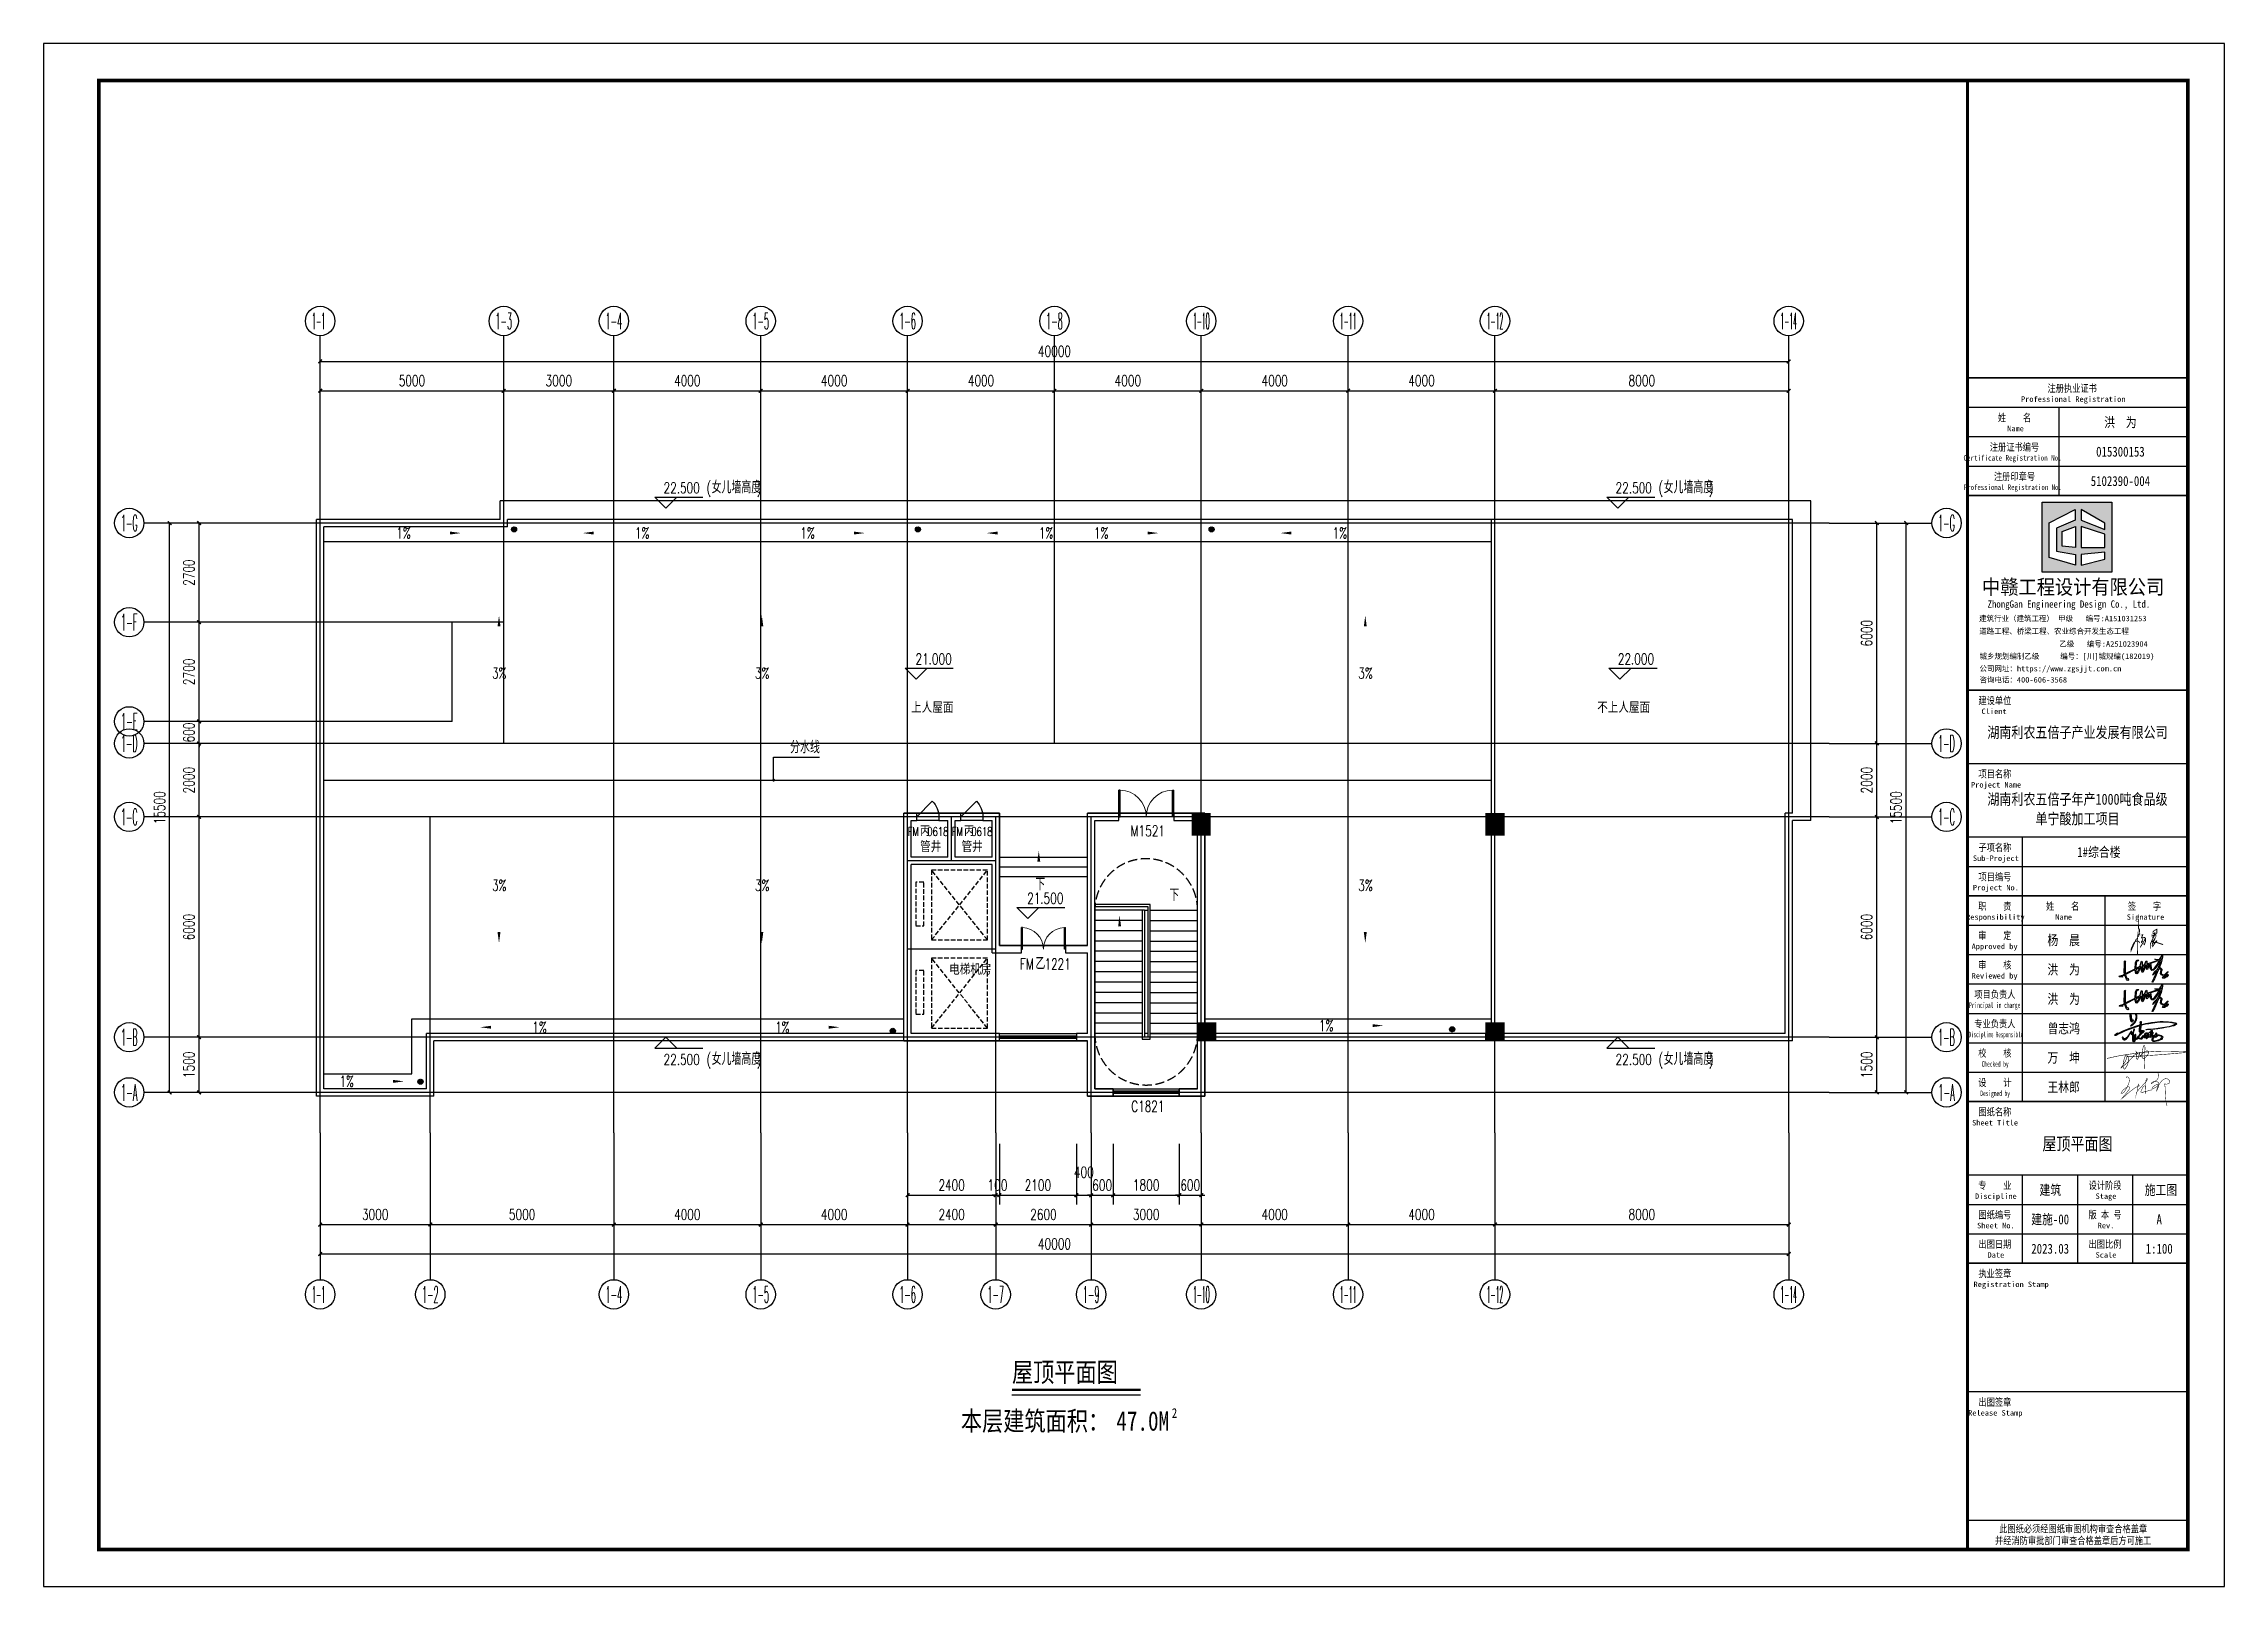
# Model space of a CAD drawing. Extents: x -6243262 to 3079315, y -2914302 to 172723.
# Drawn here: x -2258583 to -2199183, y -733350 to -691350 of the extents above; entities that cross this region are included whole.
import ezdxf
from ezdxf.enums import TextEntityAlignment as Align

# ---------------------------------------------------------------- set-up
doc = ezdxf.new("R2010")
doc.units = 0
doc.header["$LTSCALE"] = 1000
doc.linetypes.add('DASH', pattern=[0.35, 0.25, -0.1])
for name, color, linetype in [('0-柱网', 2, 'Continuous'), ('A-ANNO-IDEN', 3, 'Continuous'), ('A-ELEV-LIN-0.4', 40, 'Continuous'), ('A-FLOR-EVTR', 2, 'Continuous'), ('A-FLOR-OUTL', 30, 'Continuous'), ('AXIS', 3, 'Continuous'), ('AXIS_TEXT', 7, 'Continuous'), ('DIM_ELEV', 3, 'Continuous'), ('DIM_LEAD', 3, 'Continuous'), ('DIM_SYMB', 3, 'Continuous'), ('DOOR_FIRE', 4, 'Continuous'), ('DOOR_FIRE_TEXT', 7, 'Continuous'), ('DOTE', 24, 'Continuous'), ('P-图框', 7, 'Continuous'), ('PUB_DIM', 3, 'Continuous'), ('PUB_TEXT', 7, 'Continuous'), ('PUB_TITLE', 4, 'Continuous'), ('STAIR', 2, 'Continuous'), ('WALL', 9, 'Continuous'), ('WALL-PARAPET', 6, 'Continuous'), ('WINDOW', 4, 'Continuous'), ('WINDOW_TEXT', 7, 'Continuous'), ('中赣LOGO', 7, 'Continuous'), ('图框字', 3, 'Continuous'), ('曾志鸿签名', 154, 'Continuous')]:
    doc.layers.add(name, color=color, linetype=linetype)
doc.styles.add('-宋体', font='', dxfattribs={"width": 0.8})
doc.styles.add('_TCH_AXIS', font='COMPLEX', dxfattribs={"bigfont": 'GBCBIG'})
doc.styles.add('_TCH_DIM', font='SIMPLEX', dxfattribs={"bigfont": 'GBCBIG'})
doc.styles.add('_TCH_DIM_T3', font='SIMPLEX', dxfattribs={"width": 0.705882, "bigfont": 'GBCBIG'})
doc.styles.add('_TCH_WINDOW', font='SIMPLEX', dxfattribs={"height": 3.5, "bigfont": 'GBCBIG'})
doc.styles.add('COMPLEX', font='COMPLEX')
doc.styles.add('STYLE-ARIAL', font='')
doc.styles.add('图签', font='', dxfattribs={"width": 0.66})
doc.styles.add('黑体', font='simhei.ttf')
doc.styles.get('-宋体').set_extended_font_data('SimSun')
doc.styles.get('STYLE-ARIAL').set_extended_font_data('NSimSun')
doc.styles.get('图签').set_extended_font_data('SimSun')
doc.dimstyles.new('_TCH_ARCH&&100', dxfattribs={"dimtxt": 297.5, "dimasz": 100, "dimexe": 250, "dimexo": 300, "dimgap": 126.25, "dimtad": 1, "dimdec": 0, "dimzin": 0, "dimdsep": 46, "dimtxsty": '_TCH_DIM_T3', "dimblk": 'ARCHTICK', "dimcen": 0.09, "dimclrt": 7, "dimazin": 2, "dimtfac": 1, "dimtdec": 0, "dimtix": 1, "dimtmove": 2, "dimatfit": 3, "dimfxl": 0, "dimtolj": 1, "dimtzin": 0, "dimarcsym": 0})

msp = doc.modelspace()

# ---------------------------------------------------------------- texts
at = {"layer": 'A-ANNO-IDEN', "color": 7, "style": '-宋体', "width": 0.8}
msp.add_text('屋顶平面图', height=528.69, dxfattribs=at).set_placement((-2232207, -727783.5))
at = {"layer": 'DIM_ELEV', "color": 7, "style": '_TCH_DIM', "width": 0.705882}
for s, p in [('22.500', (-2241698.5, -703593.2)), ('22.500', (-2215765.9, -703593.2)), ('21.000', (-2234835.7, -708250.9)), ('22.000', (-2215705.5, -708250.9)), ('21.500', (-2231794.5, -714767.4)), ('22.500', (-2241698.5, -719156.6)), ('22.500', (-2215765.9, -719156.6))]:
    msp.add_text(s, height=297.5, dxfattribs=at).set_placement(p)
at = {"layer": 'DIM_LEAD', "color": 7, "style": '_TCH_DIM'}
msp.add_text('分水线', height=337.59, dxfattribs=at).set_placement((-2238249.8, -710670.5))
at = {"layer": 'DIM_SYMB', "color": 7, "style": '_TCH_DIM', "width": 0.705882}
for s, p in [('1%', (-2248975, -704823.2)), ('1%', (-2242476.6, -704823.2)), ('1%', (-2237975, -704823.2)), ('1%', (-2231476.6, -704823.2)), ('1%', (-2229975, -704823.2)), ('1%', (-2223476.6, -704823.2)), ('3%', (-2246368.7, -708637.2)), ('3%', (-2239210.1, -708637.2)), ('3%', (-2222773.2, -708637.2)), ('3%', (-2246368.7, -714417.1)), ('3%', (-2239210.1, -714417.1)), ('3%', (-2222773.2, -714417.1)), ('1%', (-2245272.4, -718277.4)), ('1%', (-2238660.3, -718277.4)), ('1%', (-2223847.2, -718233.3)), ('1%', (-2250526.3, -719751))]:
    msp.add_text(s, height=297.5, dxfattribs=at).set_placement(p)
at = {"layer": 'DIM_SYMB', "color": 7, "style": '_TCH_DIM'}
for p in [(-2231571.1, -714403.1), (-2227920.3, -714696.6)]:
    msp.add_text('下', height=337.6, dxfattribs=at).set_placement(p)
at = {"layer": 'DOOR_FIRE_TEXT', "style": '_TCH_WINDOW', "width": 0.705882}
for s, p in [('FM', (-2231988.3, -716556.5)), ('1221', (-2231322.5, -716556.5))]:
    msp.add_text(s, height=297.5, dxfattribs=at).set_placement(p)
at = {"layer": 'DOOR_FIRE_TEXT', "style": '_TCH_WINDOW'}
msp.add_text('乙', height=337.6, dxfattribs=at).set_placement((-2231568.3, -716556.5))
at = {"layer": 'P-图框', "color": 6, "style": '图签', "width": 0.8}
for s, height, p in [('屋顶平面图', 350, (-2203184.3, -721301.8)), ('建施-00', 270, (-2203928, -723358.5))]:
    msp.add_text(s, height=height, dxfattribs=at).set_placement(p, align=Align.MIDDLE_CENTER)
at = {"layer": 'PUB_TEXT'}
for s, height, style, width, p in [('(', 297.5, '_TCH_DIM', 0.705882, (-2240528.5, -703593.2)), (')', 297.5, '_TCH_DIM', 0.705882, (-2239159.8, -703593.2)), ('(', 297.5, '_TCH_DIM', 0.705882, (-2214595.9, -703593.2)), (')', 297.5, '_TCH_DIM', 0.705882, (-2213227.2, -703593.2)), ('上人屋面', 264.35, '-宋体', 0.8, (-2234954.3, -709541.6)), ('不上人屋面', 264.35, '-宋体', 0.8, (-2216266.9, -709541.6)), ('管井', 264.35, '-宋体', 0.8, (-2234708.6, -713332.4)), ('管井', 264.35, '-宋体', 0.8, (-2233579.5, -713332.4)), ('电梯机房', 264.35, '-宋体', 0.8, (-2233919.5, -716672.9)), ('(', 297.5, '_TCH_DIM', 0.705882, (-2240528.5, -719156.6)), (')', 297.5, '_TCH_DIM', 0.705882, (-2239159.8, -719156.6)), ('(', 297.5, '_TCH_DIM', 0.705882, (-2214595.9, -719156.6)), (')', 297.5, '_TCH_DIM', 0.705882, (-2213227.2, -719156.6)), ('本层建筑面积：', 528.69, '-宋体', 0.8, (-2233598.5, -729112.4)), ('47.0M', 528.69, '-宋体', 0.8, (-2229364.3, -729112.4)), ('2', 264.3, '-宋体', 0.8, (-2227852, -728762.4))]:
    msp.add_text(s, height=height, dxfattribs=dict(at, style=style, width=width)).set_placement(p)
at = {"layer": 'PUB_TEXT', "style": '_TCH_DIM'}
for p in [(-2240388.5, -703593.2), (-2214455.9, -703593.2), (-2240388.5, -719156.6), (-2214455.9, -719156.6)]:
    msp.add_text('女儿墙高度', height=337.59, dxfattribs=at).set_placement(p)
at = {"layer": 'WINDOW_TEXT', "style": '_TCH_WINDOW', "width": 0.705882}
for s, p in [('FM', (-2235046.7, -712921.5)), ('0618', (-2234514.1, -712921.5)), ('FM', (-2233846.7, -712921.5)), ('0618', (-2233314.1, -712921.5))]:
    msp.add_text(s, height=238, dxfattribs=at).set_placement(p)
at = {"layer": 'WINDOW_TEXT', "style": '_TCH_WINDOW'}
for p in [(-2234710.7, -712921.5), (-2233510.7, -712921.5)]:
    msp.add_text('丙', height=270.1, dxfattribs=at).set_placement(p)

# ---------------------------------------------------------------- blocks, each defined once
blk = doc.blocks.new('A$C00294823')
at = {"linetype": 'Continuous'}
h = blk.add_hatch(color=256, dxfattribs=at)
h.dxf.hatch_style = 1
h.paths.add_polyline_path([(219, 124), (206, 124), (206, 119), (151, 100), (150, 115), (146, 117), (140, 98), (129, 92), (125, 93), (125, 112), (122, 115), (120, 112), (114, 87), (91, 75), (93, 110), (98, 116), (103, 117), (107, 120), (97, 120), (94, 118), (88, 106), (86, 73), (35, 47), (32, 51), (33, 110), (35, 113), (31, 117), (29, 114), (28, 99), (27, 55), (29, 44), (19, 39), (2, 34), (0, 32), (1, 29), (17, 27), (18, 29), (12, 32), (30, 39), (39, 16), (43, 11), (49, 9), (51, 12), (48, 20), (40, 24), (35, 40), (38, 44), (87, 68), (88, 55), (91, 48), (95, 46), (97, 47), (105, 56), (114, 77), (118, 83), (121, 82), (122, 78), (122, 64), (124, 55), (128, 53), (133, 61), (141, 84), (142, 92), (145, 93), (147, 90), (149, 72), (152, 70), (156, 74), (162, 85), (166, 97), (169, 91), (169, 77), (172, 69), (178, 64), (186, 65), (195, 74), (214, 102), (220, 116), (225, 119), (226, 115), (223, 104), (211, 73), (191, 54), (183, 40), (184, 40), (203, 60), (204, 56), (191, 24), (179, 0), (182, 0), (192, 18), (212, 66), (218, 72), (224, 74), (228, 69), (224, 48), (230, 40), (242, 35), (235, 24), (237, 22), (246, 23), (259, 29), (267, 38), (267, 41), (265, 42), (254, 42), (267, 58), (261, 55), (247, 41), (238, 41), (229, 47), (229, 56), (232, 66), (232, 72), (225, 79), (218, 79), (228, 105), (236, 138), (235, 145), (233, 145)])
h.paths.add_polyline_path([(91, 63), (92, 70), (110, 79), (109, 72), (102, 59), (94, 51)], flags=16)
h.paths.add_polyline_path([(126, 68), (125, 86), (138, 90), (134, 74), (128, 62)], flags=16)
h.paths.add_polyline_path([(152, 82), (151, 96), (164, 99), (154, 80)], flags=16)
h.paths.add_polyline_path([(174, 76), (173, 95), (171, 102), (204, 114), (217, 116), (208, 99), (192, 77), (184, 69), (178, 69)], flags=16)
h.paths.add_polyline_path([(227, 125), (227, 128), (228, 126)], flags=16)
h.paths.add_polyline_path([(228, 127), (228, 129), (229, 128)], flags=16)
h.paths.add_polyline_path([(243, 28), (245, 32), (249, 36), (260, 36), (249, 28)], flags=16)
for points in [[(233, 145), (235, 145), (236, 138), (228, 105), (218, 79), (225, 79), (232, 72), (232, 66), (229, 56), (229, 47), (238, 41), (247, 41), (261, 55), (267, 58), (254, 42), (265, 42), (267, 41), (267, 38), (259, 29), (246, 23), (237, 22), (235, 24), (242, 35), (230, 40), (224, 48), (228, 69), (224, 74), (218, 72), (212, 66), (192, 18), (182, 0), (179, 0), (191, 24), (204, 56), (203, 60), (186, 42), (185, 39), (183, 40), (191, 54), (211, 73), (223, 104), (226, 115), (225, 119), (220, 116), (214, 102), (195, 74), (186, 65), (178, 64), (172, 69), (169, 77), (169, 91), (167, 95), (165, 94), (162, 85), (156, 74), (152, 70), (149, 72), (147, 90), (145, 93), (142, 92), (141, 84), (133, 61), (128, 53), (124, 55), (122, 64), (122, 78), (121, 82), (118, 83), (114, 77), (105, 56), (97, 47), (95, 46), (91, 48), (88, 55), (87, 65), (84, 67), (38, 44), (35, 40), (40, 24), (48, 20), (51, 12), (49, 9), (43, 11), (39, 16), (30, 39), (15, 33), (14, 31), (18, 29), (17, 27), (1, 29), (0, 32), (2, 34), (19, 39), (29, 44), (27, 55), (28, 99), (29, 114), (31, 117), (35, 113), (33, 110), (32, 51), (35, 47), (86, 73), (88, 106), (94, 118), (97, 120), (107, 120), (103, 117), (98, 116), (93, 110), (91, 77), (93, 76), (114, 87), (120, 112), (122, 115), (125, 112), (125, 93), (129, 92), (140, 98), (146, 117), (150, 115), (151, 103), (153, 101), (206, 119), (206, 122), (197, 123), (193, 125), (219, 124), (233, 145)], [(228, 126), (227, 128), (227, 125), (228, 126)], [(229, 128), (228, 129), (228, 127), (229, 128)], [(110, 77), (109, 78), (92, 70), (91, 63), (93, 54), (95, 52), (102, 59), (109, 72), (110, 77)], [(138, 89), (137, 90), (128, 87), (125, 83), (126, 68), (128, 62), (134, 74), (138, 89)], [(163, 98), (162, 99), (154, 97), (151, 93), (152, 82), (154, 80), (163, 98)], [(216, 115), (215, 116), (204, 114), (171, 102), (173, 95), (174, 76), (178, 69), (184, 69), (192, 77), (208, 99), (216, 115)], [(259, 35), (258, 36), (249, 36), (245, 32), (243, 28), (249, 28), (259, 35)]]:
    blk.add_lwpolyline(points, dxfattribs=at)
blk = doc.blocks.new('A$C80fbf071')
at = {"lineweight": 53, "const_width": 12.8}
for points in [[(-532, 240), (-518, 265), (-494, 268), (-474, 255), (-455, 230), (-450, 207), (-446, 162), (-452, 122), (-476, 56), (-516, -33), (-562, -108), (-597, -152), (-637, -180), (-662, -186), (-672, -176), (-662, -154), (-609, -85), (-555, -41), (-505, -10), (-467, 2), (-435, -17), (-435, -45), (-461, -87), (-536, -184), (-633, -300), (-652, -323), (-588, -275), (-429, -132), (-306, -41), (-226, 6), (-170, 22), (-185, 39), (-204, 67), (-230, -100), (-256, -196), (-247, -147), (-181, -69), (-95, 24), (-6, 119), (37, 179), (46, 215), (28, 229), (9, 181), (4, 98), (-4, -98), (1, -179), (5, -198), (-10, -132), (-91, -155), (-131, -148), (-132, -135), (-89, -39), (-56, 9), (-32, 24), (-6, 16), (-3, -134), (43, -119), (141, -91), (190, -82)], [(333, 369), (346, 318), (336, 235), (305, 184), (260, 152), (189, 103), (152, 80), (168, 115), (218, 140), (279, 146), (328, 127), (357, 103), (353, 67), (319, 13), (245, -32), (192, -50), (173, -38), (189, -10), (255, 39), (300, 58), (340, 50), (348, 24), (344, -11), (305, -98), (295, -111), (318, -27), (386, 91), (445, 166), (492, 203), (541, 221), (615, 207), (652, 157), (657, 123), (642, 98), (616, 81), (561, 68), (520, 75), (516, 75), (530, -31), (537, -229), (551, -407), (565, -468), (581, -521)]]:
    blk.add_lwpolyline(points, dxfattribs=at)
blk = doc.blocks.new('A$Ca6e7ed98')
at = {"layer": '图框字', "color": 0, "const_width": 15}
for points in [[(-901, -54), (-741, -17), (-568, 19), (-441, 40), (-356, 54), (-166, 80), (38, 108), (274, 128), (477, 141), (643, 146), (840, 144), (1015, 139), (1259, 133), (1270, 127), (1270, 121), (1255, 109), (732, 63), (633, 55), (87, 16), (-155, -2)], [(-219, -5), (-310, -3), (-354, 17), (-354, 17), (-311, -38), (-305, -117), (-342, -228), (-400, -331), (-414, -342), (-427, -340), (-445, -325), (-453, -306), (-457, -287), (-458, -260), (-457, -234), (-455, -202), (-451, -177), (-446, -145), (-438, -106), (-429, -74), (-420, -43), (-406, -4), (-395, 22), (-384, 41), (-378, 50), (-371, 52), (-362, 48), (-353, 35), (-355, -14), (-366, -53), (-378, -87), (-398, -130), (-426, -172), (-460, -226), (-480, -257), (-495, -278), (-505, -291), (-517, -307), (-517, -313), (-512, -313), (-448, -258), (-408, -223), (-379, -196), (-336, -161), (-293, -116), (-268, -87), (-245, -63), (-245, -63), (-212, -28), (-187, 1), (-170, 24), (-155, 38), (-132, 48), (-110, 54), (-79, 67), (-53, 81), (-60, 97), (-78, 104), (-94, 116), (-104, 131), (-101, 118), (-98, 102), (-95, 72), (-96, 26), (-96, -7), (-91, -46), (-87, -65), (-78, -76), (-67, -76), (-56, -59), (-47, -36), (-38, -2), (-16, 89), (-10, 112), (-7, 114), (-5, 112), (-4, 74), (-1, 34), (0, 0), (2, -6), (7, -9), (12, -7), (21, 27), (53, 62), (80, 91), (102, 113), (135, 135), (178, 151), (203, 154), (222, 147), (236, 131), (241, 110), (231, 79), (214, 50), (184, 9), (164, -12), (145, -29), (145, -29), (127, -42), (103, -51), (81, -49), (68, -40), (59, -22), (53, 32), (58, 100), (58, 100), (66, 150), (76, 202), (88, 252), (93, 267), (99, 283), (112, 299), (121, 301), (130, 296), (133, 278), (136, 240), (133, 87), (132, 38), (128, -66), (124, -166), (121, -260), (121, -308), (121, -308), (121, -308), (123, -336)], [(-219, -5), (-155, -2)]]:
    blk.add_lwpolyline(points, dxfattribs=at)
blk = doc.blocks.new('A$C9ec033b9')
at = {"const_width": 0.3}
for points in [[(-2.53, 0.14), (-2.11, 0.36), (-1.64, 1.37), (-1.76, 2.74), (-2.01, 3.14), (-2.01, 4.02), (-2.12, 2.06), (-2.32, 0.15), (-2.36, -5.62), (-2.33, -1.17), (-2.94, -1.24), (-3.65, -1.83), (-4.58, -3.99), (-4.58, -4.47), (-4.22, -3.65), (-3.79, -2.69), (-3.44, -1.89), (-2.87, -0.61), (-2.32, -0.25), (-2.33, -1.17), (-1.9, -1.42), (-1.6, -1.84)], [(-1.32, 0.83), (-0.61, 0.88), (-1.06, -0.13), (0, 0), (0.31, -0.27), (0.31, -1.32), (-0.08, -2.37), (-0.35, -2.06)], [(3.04, 1.35), (3.49, 1.61), (3.49, 1.35), (3.28, 1.08), (2.98, 0.71), (3.4, 0.96), (3.61, 1.09), (3.39, 0.77), (3.61, 0.77), (3, 0.31), (2.6, -0.06), (3.08, 0.38), (3.2, 0.47), (3.03, 0.16), (2.49, -0.91), (1.91, -2.31), (1.91, -3.56), (2.09, -3.56)], [(2.42, 0.98), (2.57, 0.49)], [(2.46, -1.54), (2.62, -1.28), (3.14, -0.82), (3.53, -0.21), (3.24, -1), (2.69, -1.83), (2.55, -2.66), (2.74, -3.03), (3.19, -2.29), (3.55, -1.71), (3.91, -1.1), (4.08, -1.2), (3.91, -1.64), (3.43, -1.9), (3.1, -1.9), (3.1, -1.64), (3.38, -1.64), (4.02, -1.64), (6.21, -2.38)], [(2.86, 1.22), (2.81, 1.92), (3.46, 2.47), (4.14, 2.77), (4.14, 2.32), (4.14, 1.57), (3.94, 1.25)], [(0.09, -0.4), (0.12, -0.67), (-0.58, -1.84), (-1.47, -3.31)], [(-0.53, -0.33), (-0.72, -0.89), (-1.03, -1.39), (-1.03, -1.62), (-0.61, -1.22)]]:
    blk.add_lwpolyline(points, dxfattribs=at)
blk = doc.blocks.new('中赣设计')
at = {"layer": '中赣LOGO'}
h = blk.add_hatch(color=256, dxfattribs=at)
h.dxf.hatch_style = 1
h.paths.add_polyline_path([(355563.01, 340.95), (355563.01, 319.81), (355584.16, 319.81), (355584.16, 340.95)])
h.paths.add_polyline_path([(355581.97, 334.69), (355581.97, 332.68), (355574.81, 335.58), (355574.81, 338.73)], flags=16)
h.paths.add_polyline_path([(355581.97, 331.28), (355581.97, 327.26), (355574.81, 327.26), (355574.81, 333.64)], flags=16)
h.paths.add_polyline_path([(355573.04, 335.58), (355567.39, 333.12), (355567.39, 326.13), (355573.08, 325.21), (355573.08, 321.94), (355565.12, 324.21), (355565.12, 334.7), (355573.04, 338.73)], flags=16)
h.paths.add_polyline_path([(355573.08, 333.64), (355573.08, 327.26), (355569.1, 327.7), (355569.1, 332.14)], flags=16)
h.paths.add_polyline_path([(355581.97, 325.85), (355581.97, 323.77), (355574.81, 321.94), (355574.81, 325.21)], flags=16)
blk.add_lwpolyline([(355563.01, 340.95), (355584.16, 340.95), (355584.16, 319.81), (355563.01, 319.81)], close=True, dxfattribs=at)
for points in [[(355573.04, 338.73), (355573.04, 335.58), (355567.39, 333.12), (355567.39, 326.13), (355573.08, 325.21), (355573.08, 321.94), (355565.12, 324.21), (355565.12, 334.7), (355573.04, 338.73)], [(355574.81, 338.73), (355574.81, 335.58), (355581.97, 332.68), (355581.97, 334.69), (355574.81, 338.73)], [(355573.08, 333.64), (355573.08, 327.26), (355569.1, 327.7), (355569.1, 332.14), (355573.08, 333.64)], [(355574.81, 333.64), (355574.81, 327.26), (355581.97, 327.26), (355581.97, 331.28), (355574.81, 333.64)], [(355574.81, 325.21), (355574.81, 321.94), (355581.97, 323.77), (355581.97, 325.85), (355574.81, 325.21)]]:
    blk.add_lwpolyline(points, dxfattribs=at)
blk = doc.blocks.new('A$C0910a4f4')
at = {"layer": '曾志鸿签名'}
h = blk.add_hatch(color=7, dxfattribs=at)
h.paths.add_polyline_path([(376, 80), (328, 72), (275, 63), (219, 54), (156, 40), (103, 25), (85, 23), (91, 75), (92, 103), (89, 112), (81, 114), (75, 114), (72, 110), (61, 76), (57, 64), (63, 65), (70, 80), (70, 61), (65, 35), (61, 18), (0, 0), (-54, -19), (-128, -43), (-210, -70), (-324, -113), (-417, -153), (-504, -193), (-534, -208), (-550, -215), (-538, -199), (-561, -211), (-582, -219), (-597, -232), (-612, -243), (-624, -252), (-625, -260), (-616, -269), (-606, -269), (-599, -267), (-580, -257), (-533, -234), (-459, -197), (-380, -158), (-303, -126), (-195, -88), (-124, -60), (-64, -41), (-34, -32), (18, -16), (60, -6), (55, -38), (48, -85), (44, -135), (42, -160), (41, -174), (51, -187), (56, -191), (70, -192), (86, -192), (96, -189), (74, -217), (43, -257), (22, -286), (-10, -330), (-24, -344), (-27, -350), (-31, -359), (-34, -361), (-37, -366), (-38, -372), (-41, -377), (-40, -380), (-38, -381), (-32, -381), (-29, -380), (-27, -376), (-25, -371), (-19, -367), (-16, -365), (-11, -358), (-6, -353), (-2, -349), (6, -351), (14, -353), (25, -355), (38, -359), (51, -364), (79, -369), (90, -369), (104, -370), (108, -368), (112, -362), (116, -354), (121, -343), (126, -327), (137, -307), (141, -303), (146, -305), (151, -309), (155, -315), (164, -323), (169, -329), (174, -333), (177, -335), (183, -335), (186, -330), (193, -322), (207, -311), (214, -306), (218, -300), (225, -285), (228, -275), (225, -268), (221, -268), (213, -273), (210, -278), (207, -286), (206, -291), (202, -297), (194, -301), (189, -294), (188, -288), (190, -278), (192, -267), (195, -258), (200, -247), (205, -235), (207, -230), (210, -222), (214, -217), (217, -212), (224, -208), (231, -205), (236, -204), (246, -210), (249, -213), (254, -218), (257, -222), (257, -226), (259, -242), (248, -255), (243, -278), (235, -293), (235, -301), (237, -334), (237, -344), (228, -339), (227, -345), (232, -357), (236, -362), (242, -362), (245, -354), (267, -315), (271, -303), (277, -287), (281, -270), (298, -236), (297, -257), (294, -274), (291, -293), (288, -308), (289, -316), (293, -324), (300, -326), (303, -326), (307, -320), (323, -284), (331, -254), (346, -214), (351, -201), (354, -191), (355, -188), (358, -181), (360, -179), (359, -185), (357, -189), (358, -193), (357, -196), (360, -199), (362, -202), (367, -205), (372, -205), (377, -204), (380, -202), (383, -197), (387, -195), (388, -198), (386, -202), (385, -205), (381, -212), (380, -217), (376, -220), (370, -222), (369, -226), (367, -233), (365, -236), (362, -239), (360, -245), (359, -251), (361, -256), (363, -260), (360, -271), (356, -280), (352, -288), (348, -296), (343, -303), (342, -310), (345, -315), (349, -318), (352, -320), (361, -319), (365, -317), (367, -314), (387, -303), (400, -297), (413, -292), (433, -286), (446, -283), (450, -283), (441, -293), (436, -301), (423, -317), (411, -334), (406, -342), (394, -373), (390, -396), (390, -406), (396, -418), (406, -425), (419, -430), (433, -434), (443, -435), (470, -433), (512, -423), (554, -412), (586, -401), (616, -388), (642, -376), (660, -356), (663, -347), (673, -329), (677, -315), (678, -310), (678, -306), (675, -300), (658, -284), (631, -269), (597, -259), (575, -256), (546, -252), (520, -255), (502, -258), (501, -252), (506, -234), (509, -210), (509, -202), (503, -199), (500, -205), (499, -213), (494, -216), (492, -217), (489, -220), (479, -242), (471, -260), (462, -260), (452, -263), (445, -264), (438, -266), (415, -270), (398, -276), (388, -279), (382, -281), (380, -279), (382, -274), (386, -266), (392, -249), (396, -234), (404, -217), (410, -201), (412, -191), (411, -185), (405, -179), (402, -177), (397, -176), (388, -177), (385, -177), (386, -173), (391, -156), (392, -147), (392, -142), (392, -134), (390, -132), (388, -130), (385, -128), (381, -127), (378, -127), (371, -133), (355, -158), (344, -178), (339, -187), (334, -193), (334, -190), (334, -187), (332, -185), (328, -182), (326, -181), (321, -180), (318, -181), (315, -183), (300, -201), (287, -220), (270, -253), (259, -284), (252, -306), (248, -308), (247, -305), (247, -301), (251, -288), (253, -276), (259, -260), (265, -251), (271, -234), (270, -219), (261, -208), (251, -199), (238, -193), (224, -195), (208, -202), (199, -209), (189, -231), (176, -287), (174, -301), (168, -305), (162, -302), (153, -289), (152, -284), (151, -277), (147, -274), (140, -275), (133, -278), (117, -298), (96, -329), (90, -345), (89, -352), (85, -356), (78, -355), (65, -347), (52, -339), (40, -332), (25, -332), (11, -334), (20, -320), (39, -287), (74, -248), (104, -217), (141, -187), (161, -167), (172, -151), (169, -147), (162, -144), (157, -144), (151, -147), (146, -147), (152, -141), (153, -135), (151, -130), (137, -132), (120, -135), (102, -135), (86, -134), (75, -128), (68, -118), (83, 6), (95, 9), (212, 36), (303, 52), (399, 67), (522, 81), (615, 90), (706, 91), (816, 89), (922, 78), (1008, 60), (1018, 55), (1024, 47), (1017, 38), (927, -3), (854, -21), (785, -35), (674, -54), (556, -73), (459, -87), (339, -100), (235, -104), (215, -106), (229, -112), (267, -111), (297, -109), (353, -108), (424, -100), (544, -85), (666, -67), (785, -45), (850, -32), (909, -20), (951, -11), (981, -3), (1013, 7), (1043, 27), (1053, 38), (1049, 51), (1041, 63), (1018, 73), (938, 95), (839, 104), (694, 111), (608, 107), (458, 94)])
h.paths.add_polyline_path([(547, -273), (554, -273), (586, -276), (597, -278), (622, -284), (637, -291), (645, -299), (650, -308), (652, -318), (644, -326), (633, -346), (614, -365), (595, -376), (562, -390), (475, -411), (430, -415), (416, -412), (412, -406), (411, -397), (411, -381), (412, -366), (414, -359), (423, -339), (432, -327), (435, -317), (448, -303), (457, -309), (466, -309), (472, -308), (478, -306), (486, -301), (491, -294), (501, -287), (507, -285), (506, -289), (499, -296), (489, -305), (481, -314), (479, -319), (484, -321), (492, -316), (502, -313), (519, -300), (533, -286)], flags=16)
h.paths.add_polyline_path([(135, -144), (137, -149), (130, -154), (123, -157), (106, -163), (88, -169), (76, -171), (66, -167), (65, -162), (62, -155), (66, -137), (70, -140), (74, -142), (80, -145), (92, -145), (109, -145), (117, -144), (126, -144)], flags=16)
h = blk.add_hatch(color=7, dxfattribs=at)
h.paths.add_polyline_path([(-51, 212), (-54, 195), (-60, 174), (-66, 156), (-76, 126), (-98, 90), (-113, 71), (-132, 50), (-151, 31), (-170, 16), (-183, 9), (-193, 1), (-198, -4), (-198, -7), (-191, -7), (-168, 3), (-151, 13), (-136, 24), (-105, 51), (-79, 77), (-66, 100), (-52, 131), (-41, 156), (-34, 179), (-29, 204), (-25, 226), (-25, 246), (-26, 265), (-29, 287), (-36, 304), (-41, 311), (-45, 314), (-49, 314), (-55, 312), (-55, 309), (-58, 309), (-62, 310), (-63, 307), (-62, 303), (-62, 300), (-60, 296), (-57, 295), (-54, 297), (-53, 292), (-51, 269), (-48, 255), (-48, 239), (-49, 224)])
h.paths.add_polyline_path([(-205, 235), (-201, 206), (-196, 178), (-188, 148), (-187, 137), (-177, 114), (-173, 104), (-167, 98), (-157, 95), (-151, 95), (-145, 100), (-135, 117), (-128, 142), (-125, 154), (-131, 156), (-133, 152), (-137, 142), (-146, 132), (-150, 123), (-155, 118), (-159, 118), (-162, 129), (-168, 152), (-177, 187), (-180, 231), (-180, 250), (-182, 274), (-188, 296), (-193, 301), (-199, 300), (-205, 299), (-210, 294), (-208, 277), (-206, 253)])
h = blk.add_hatch(color=7, dxfattribs=at)
h.paths.add_polyline_path([(-142, -399), (-138, -409), (-138, -432), (-137, -437), (-134, -440), (-125, -437), (-124, -433), (-125, -427), (-115, -421), (-105, -428), (-94, -430), (-81, -428), (-76, -419), (-73, -410), (-64, -384), (-51, -310), (-54, -273), (-56, -253), (-63, -247), (-75, -243), (-84, -249), (-90, -257), (-99, -269), (-107, -281), (-112, -292), (-116, -307), (-121, -320), (-125, -328), (-128, -318), (-128, -303), (-126, -286), (-123, -278), (-123, -262), (-122, -244), (-122, -231), (-121, -220), (-119, -191), (-116, -178), (-114, -170), (-104, -137), (-92, -118), (-90, -109), (-92, -99), (-100, -94), (-104, -92), (-110, -94), (-113, -104), (-116, -130), (-122, -156), (-129, -172), (-138, -194), (-145, -211), (-158, -225), (-165, -220), (-165, -210), (-168, -197), (-168, -187), (-167, -171), (-167, -157), (-173, -157), (-179, -159), (-188, -172), (-196, -180), (-211, -195), (-229, -225), (-255, -269), (-268, -286), (-274, -287), (-284, -302), (-301, -324), (-310, -331), (-317, -337), (-328, -348), (-340, -356), (-352, -364), (-369, -362), (-384, -358), (-392, -347), (-398, -334), (-402, -323), (-406, -315), (-409, -311), (-417, -306), (-422, -306), (-426, -323), (-422, -347), (-413, -363), (-408, -372), (-400, -377), (-369, -387), (-354, -384), (-338, -377), (-313, -361), (-304, -352), (-265, -303), (-249, -276), (-230, -243), (-220, -226), (-203, -201), (-193, -185), (-185, -179), (-185, -197), (-186, -210), (-186, -226), (-179, -235), (-174, -242), (-167, -248), (-158, -244), (-148, -233), (-142, -220), (-138, -218), (-143, -279), (-146, -324), (-145, -349), (-144, -379)])
h.paths.add_polyline_path([(-124, -406), (-116, -396), (-114, -405), (-117, -413), (-123, -414)], flags=16)
h.paths.add_polyline_path([(-117, -389), (-120, -378), (-117, -362), (-106, -310), (-87, -285), (-90, -298), (-96, -318), (-103, -342), (-111, -373)], flags=16)
h.paths.add_polyline_path([(-96, -390), (-86, -396), (-81, -399), (-89, -419), (-96, -419), (-106, -411)], flags=16)
h.paths.add_polyline_path([(-91, -367), (-93, -359), (-93, -349), (-88, -340), (-77, -328), (-77, -333), (-78, -344), (-80, -351), (-83, -365), (-85, -370)], flags=16)
h.paths.add_polyline_path([(-87, -316), (-88, -307), (-84, -291), (-77, -271), (-73, -277), (-72, -295), (-78, -311)], flags=16)
at = {"layer": '曾志鸿签名', "color": 7}
for points in [[(-538, -199), (-550, -215), (-534, -208), (-504, -193), (-417, -153), (-324, -113), (-210, -70), (-128, -43), (-54, -19), (0, 0), (61, 18), (65, 35), (70, 61), (70, 80), (63, 65), (57, 64), (61, 76), (72, 110), (75, 114), (81, 114), (89, 112), (92, 103), (91, 75), (85, 23), (103, 25), (156, 40), (219, 54), (275, 63), (328, 72), (376, 80), (458, 94), (608, 107), (694, 111), (839, 104), (938, 95), (1018, 73), (1041, 63), (1049, 51), (1053, 38), (1043, 27), (1013, 7), (981, -3), (951, -11), (909, -20), (850, -32), (785, -45), (666, -67), (544, -85), (424, -100), (353, -108), (297, -109), (267, -111), (229, -112), (215, -106), (235, -104), (339, -100), (459, -87), (556, -73), (674, -54), (785, -35), (854, -21), (927, -3), (1017, 38), (1024, 47), (1018, 55), (1008, 60), (922, 78), (816, 89), (706, 91), (615, 90), (522, 81), (399, 67), (303, 52), (212, 36), (95, 9), (83, 6), (68, -118), (75, -128), (86, -134), (102, -135), (120, -135), (137, -132), (151, -130), (151, -130), (153, -135), (152, -141), (146, -147), (151, -147), (157, -144), (162, -144), (169, -147), (172, -151), (161, -167), (141, -187), (104, -217), (74, -248), (39, -287), (20, -320), (11, -334), (25, -332), (40, -332), (52, -339), (65, -347), (78, -355), (85, -356), (89, -352), (90, -345), (96, -329), (117, -298), (133, -278), (140, -275), (147, -274), (151, -277), (152, -284), (153, -289), (162, -302), (168, -305), (174, -301), (176, -287), (189, -231), (199, -209), (208, -202), (224, -195), (238, -193), (251, -199), (261, -208), (270, -219), (271, -234), (265, -251), (259, -260)], [(-188, 296), (-182, 274), (-180, 250), (-180, 231), (-177, 187), (-168, 152), (-162, 129), (-159, 118), (-155, 118), (-150, 123), (-146, 132), (-137, 142), (-133, 152), (-131, 156), (-125, 154), (-128, 142), (-135, 117), (-145, 100), (-151, 95), (-157, 95), (-167, 98), (-173, 104), (-177, 114), (-187, 137), (-188, 148), (-196, 178), (-201, 206), (-205, 235), (-206, 253), (-208, 277), (-210, 294), (-205, 299), (-199, 300), (-193, 301), (-188, 296), (-188, 296)], [(-57, 295), (-54, 297), (-53, 292), (-51, 269), (-48, 255), (-48, 239), (-49, 224), (-51, 212), (-54, 195), (-60, 174), (-66, 156), (-76, 126), (-98, 90), (-113, 71), (-132, 50), (-151, 31), (-170, 16), (-183, 9), (-193, 1), (-198, -4), (-198, -7), (-191, -7), (-168, 3), (-151, 13), (-136, 24), (-105, 51), (-79, 77), (-66, 100), (-52, 131), (-41, 156), (-34, 179), (-29, 204), (-25, 226), (-25, 246), (-26, 265), (-29, 287), (-36, 304), (-41, 311), (-45, 314), (-49, 314), (-55, 312), (-55, 309), (-58, 309), (-62, 310), (-63, 307), (-62, 303), (-62, 300), (-60, 296), (-57, 295)], [(675, -300), (678, -306), (678, -310), (677, -315), (673, -329), (663, -347), (660, -356), (642, -376), (616, -388), (586, -401), (554, -412), (512, -423), (470, -433), (443, -435), (433, -434), (419, -430), (406, -425), (396, -418), (390, -406), (390, -396), (394, -373), (406, -342), (411, -334), (423, -317), (436, -301), (441, -293), (450, -283), (446, -283), (433, -286), (413, -292), (400, -297), (387, -303), (367, -314), (365, -317), (361, -319), (352, -320), (349, -318), (345, -315), (342, -310), (343, -303), (348, -296), (352, -288), (356, -280), (360, -271), (363, -260), (361, -256), (359, -251), (360, -245), (362, -239), (365, -236), (367, -233), (369, -226), (370, -222), (376, -220), (380, -217), (381, -212), (385, -205), (386, -202), (388, -198), (387, -195), (385, -196), (383, -198), (380, -202), (377, -204), (372, -205), (367, -205), (365, -204), (362, -202), (360, -199), (357, -196), (358, -193), (357, -189), (359, -185), (360, -179), (358, -181), (355, -188), (354, -191), (351, -201), (346, -214), (331, -254), (323, -284), (307, -320), (303, -326), (300, -326), (293, -324), (289, -316), (288, -308), (291, -293), (294, -274), (297, -257), (298, -236), (281, -270), (277, -287), (271, -303), (267, -315), (245, -354), (242, -362), (236, -362), (232, -357), (227, -345), (228, -339), (237, -344), (237, -334), (235, -301), (235, -293), (243, -278), (248, -255), (259, -242), (257, -226), (257, -222), (254, -218), (254, -218), (249, -213), (246, -210), (236, -204), (231, -205), (224, -208), (217, -212), (214, -217), (210, -222), (207, -230), (205, -235), (200, -247), (195, -258), (192, -267), (190, -278), (188, -288), (189, -294), (194, -301), (202, -297), (206, -291), (207, -286), (210, -278), (213, -273), (213, -273), (221, -268), (225, -268), (228, -275), (225, -285), (218, -300), (214, -306), (207, -311), (193, -322), (186, -330), (183, -335), (183, -335), (177, -335), (174, -333), (169, -329), (164, -323), (155, -315), (151, -309), (146, -305), (141, -303), (137, -307), (126, -327), (121, -343), (116, -354), (112, -362), (108, -368), (104, -370), (90, -369), (79, -369), (51, -364), (38, -359), (25, -355), (14, -353), (6, -351), (0, -350), (-3, -350), (-6, -353), (-11, -358), (-16, -365), (-19, -367), (-25, -371), (-27, -376), (-29, -380), (-32, -381), (-38, -381), (-40, -380), (-41, -377), (-38, -372), (-37, -366), (-34, -361), (-31, -359), (-27, -350), (-24, -344), (-10, -330), (22, -286), (43, -257), (74, -217), (96, -189), (86, -192), (70, -192), (56, -191), (51, -187), (41, -174), (42, -160), (44, -135), (48, -85), (55, -38), (60, -6), (60, -6), (18, -16), (-34, -32), (-64, -41), (-124, -60), (-195, -88), (-303, -126), (-380, -158), (-459, -197), (-533, -234), (-580, -257), (-599, -267), (-606, -269), (-616, -269), (-625, -260), (-624, -252), (-612, -243), (-597, -232), (-582, -219), (-561, -211), (-538, -199)], [(-422, -306), (-426, -323), (-422, -347), (-413, -363), (-408, -372), (-400, -377), (-369, -387), (-354, -384), (-338, -377), (-313, -361), (-304, -352), (-265, -303), (-249, -276), (-230, -243), (-220, -226), (-203, -201), (-195, -188), (-191, -184), (-185, -179), (-185, -197), (-186, -210), (-186, -226), (-179, -235), (-174, -242), (-167, -248), (-158, -244), (-148, -233), (-142, -220), (-138, -218), (-143, -279), (-146, -324)], [(-146, -324), (-145, -349), (-144, -379), (-142, -399), (-138, -409), (-138, -409), (-138, -432), (-137, -437), (-134, -440), (-125, -437), (-124, -433), (-125, -427), (-119, -423), (-111, -424), (-105, -428), (-94, -430), (-81, -428), (-76, -419), (-73, -410), (-64, -384), (-51, -310), (-54, -273), (-56, -253), (-63, -247), (-75, -243), (-84, -249), (-90, -257), (-99, -269), (-107, -281), (-112, -292), (-116, -307), (-121, -320), (-125, -328), (-125, -328), (-128, -318), (-128, -303), (-126, -286), (-123, -278), (-123, -262), (-122, -244), (-122, -231), (-121, -220), (-119, -191), (-116, -178), (-114, -170), (-104, -137), (-92, -118), (-90, -109), (-92, -99), (-100, -94), (-104, -92), (-110, -94), (-113, -104), (-116, -130), (-122, -156), (-129, -172), (-138, -194), (-145, -211), (-158, -225), (-158, -225), (-165, -220), (-165, -210), (-168, -197), (-168, -187), (-167, -171), (-167, -162), (-167, -157), (-173, -157), (-179, -159), (-179, -159), (-188, -172), (-196, -180), (-211, -195), (-229, -225), (-255, -269), (-268, -286), (-274, -287), (-284, -302), (-301, -324), (-310, -331), (-317, -337), (-328, -348), (-340, -356), (-349, -362), (-357, -364), (-369, -362), (-384, -358), (-392, -347), (-396, -338), (-400, -329), (-402, -323), (-406, -315), (-409, -311), (-417, -306), (-422, -306)], [(-119, -399), (-124, -406), (-123, -411), (-122, -414), (-117, -413), (-114, -406), (-114, -403), (-115, -400), (-119, -399)], [(-106, -310), (-117, -362), (-120, -378), (-117, -389), (-111, -373), (-103, -342), (-96, -318), (-90, -298), (-87, -285), (-106, -310)], [(-96, -390), (-104, -406), (-105, -412), (-96, -419), (-89, -419), (-81, -399), (-86, -396), (-96, -390)], [(-93, -349), (-93, -359), (-91, -367), (-85, -370), (-83, -365), (-80, -351), (-78, -344), (-77, -333), (-77, -328), (-88, -340), (-93, -349)], [(-77, -271), (-84, -291), (-88, -307), (-87, -316), (-78, -311), (-72, -295), (-73, -277), (-77, -271)], [(66, -137), (62, -155), (65, -162), (66, -167), (76, -171), (88, -169), (106, -163), (123, -157), (130, -154), (137, -149), (135, -144), (126, -144), (117, -144), (109, -145), (92, -145), (80, -145), (74, -142), (70, -140), (66, -137)], [(259, -260), (253, -276), (251, -288), (247, -301), (247, -305), (248, -308), (252, -306), (259, -284), (270, -253), (287, -220), (300, -201), (315, -183), (318, -181), (321, -180), (326, -181), (328, -182), (332, -185), (334, -187), (334, -190), (334, -193), (339, -187), (344, -178), (355, -158), (371, -133), (378, -127), (381, -127), (385, -128), (388, -130), (390, -132), (392, -134), (392, -142), (392, -147), (391, -156), (386, -173), (385, -177), (388, -177), (397, -176), (402, -177), (405, -179), (411, -185), (412, -191), (410, -201), (404, -217), (396, -234), (392, -249), (386, -266), (382, -274), (380, -279), (382, -281), (388, -279), (398, -276), (415, -270), (438, -266), (445, -264), (452, -263), (462, -260), (468, -260), (471, -260), (479, -242), (489, -220), (492, -217), (494, -216), (499, -213), (500, -205), (503, -199), (509, -202), (509, -210), (506, -234), (501, -252), (502, -258), (520, -255), (546, -252), (575, -256), (597, -259), (631, -269), (658, -284), (675, -300)], [(448, -303), (435, -317), (432, -327), (423, -339), (414, -359), (412, -366), (411, -381), (411, -397), (412, -406), (416, -412), (430, -415), (475, -411), (562, -390), (595, -376), (614, -365), (633, -346), (644, -326), (652, -318), (650, -308), (645, -299), (637, -291), (622, -284), (597, -278), (586, -276), (554, -273), (547, -273), (533, -286), (519, -300), (502, -313), (492, -316), (484, -321), (479, -319), (481, -314), (489, -305), (499, -296), (506, -289), (507, -285), (501, -287), (491, -294), (486, -301), (478, -306), (472, -308), (466, -309), (457, -309), (448, -303), (448, -303)]]:
    blk.add_lwpolyline(points, dxfattribs=at)
blk = doc.blocks.new('TQ-A2')
at = {"layer": 'P-图框'}
for p, q in [((-6000, 31100), (0, 31100)), ((-3500, 28700), (-3500, 31100)), ((-6000, 30300), (0, 30300)), ((-6000, 29500), (0, 29500)), ((-4500, 12200), (-4500, 19400)), ((-6000, 18600), (0, 18600)), ((-2250, 12200), (-2250, 17800)), ((-6000, 17000), (0, 17000)), ((-6000, 16200), (0, 16200)), ((-6000, 15400), (0, 15400)), ((-6000, 14600), (0, 14600)), ((-6000, 13800), (0, 13800)), ((-6000, 13000), (0, 13000)), ((-4500, 7800), (-4500, 10200)), ((-3000, 10200), (-3000, 7800)), ((-1500, 10200), (-1500, 7800)), ((-6000, 9400), (0, 9400)), ((-6000, 8600), (0, 8600))]:
    blk.add_line(p, q, dxfattribs=at)
for points, const_width in [([(-6000, 40000), (-6000, 0)], 80), ([(-6000, 31900), (0, 31900)], 40)]:
    blk.add_lwpolyline(points, dxfattribs=dict(at, const_width=const_width))
blk.add_lwpolyline([(-6000, 31900), (-6000, 0), (0, 0), (0, 31900)], close=True, dxfattribs=at)
at = {"layer": 'P-图框', "linetype": 'Continuous', "const_width": 40}
for points in [[(-6000, 28700), (0, 28700)], [(-6000, 23400), (0, 23400)], [(-6000, 21400), (0, 21400)], [(-6000, 19400), (0, 19400)], [(-6000, 17800), (0, 17800)], [(-6000, 12200), (0, 12200)], [(-6000, 10200), (0, 10200)], [(-6000, 7800), (0, 7800)], [(-6000, 4300), (0, 4300)], [(-6000, 800), (0, 800)]]:
    blk.add_lwpolyline(points, dxfattribs=at)
at = {"xscale": 5, "yscale": 5, "zscale": 5}
for p in [(-1864, 15447), (-1864, 14647)]:
    blk.add_blockref('A$C00294823', p, dxfattribs=at)
at = {"layer": 'P-图框', "xscale": 81, "yscale": 81, "zscale": 81}
blk.add_blockref('A$C9ec033b9', (-1173, 16665), dxfattribs=at)
at = {"layer": 'P-图框'}
for name, p in [('A$C0910a4f4', (-1357, 14267)), ('A$Ca6e7ed98', (-1300, 13425)), ('A$C80fbf071', (-1143, 12603))]:
    blk.add_blockref(name, p, dxfattribs=at)
at = {"layer": '中赣LOGO', "xscale": 90, "yscale": 90, "zscale": 90}
blk.add_blockref('中赣设计', (-32004636, -2173), dxfattribs=at)
at = {"layer": 'P-图框'}
for s, height, style, width, p in [('注册执业证书', 200, '图签', 0.8, (-3145, 31616)), ('姓    名', 200, '图签', 0.8, (-4717, 30816)), ('Professional Registration', 150, 'STYLE-ARIAL', 0.97, (-3117, 31323)), ('Name', 150, 'STYLE-ARIAL', 0.97, (-4689, 30523)), ('Certificate Registration No. ', 150, 'STYLE-ARIAL', 0.78, (-4722, 29723)), ('注册证书编号', 200, '图签', 0.8, (-4717, 30016)), ('注册印章号', 200, '图签', 0.8, (-4717, 29216)), ('Professional Registration No.', 150, 'STYLE-ARIAL', 0.75, (-4763, 28923)), ('建设单位', 200, '图签', 0.8, (-5251, 23116)), ('Client', 150, 'STYLE-ARIAL', 0.97, (-5273, 22823)), ('Project Name', 150, 'STYLE-ARIAL', 0.97, (-5218, 20823)), ('项目名称', 200, '图签', 0.8, (-5251, 21116)), ('子项名称', 200, '图签', 0.8, (-5251, 19116)), ('Sub-Project', 150, 'STYLE-ARIAL', 0.97, (-5224, 18823)), ('项目编号', 200, '图签', 0.8, (-5251, 18316)), ('Project No.', 150, 'STYLE-ARIAL', 0.97, (-5224, 18023)), ('Responsibility', 150, 'STYLE-ARIAL', 0.97, (-5238, 17223)), ('职    责', 200, '图签', 0.8, (-5251, 17516)), ('姓    名', 200, '图签', 0.8, (-3405, 17516)), ('Name', 150, 'STYLE-ARIAL', 0.97, (-3378, 17223)), ('签    字', 200, '图签', 0.8, (-1175, 17516)), ('Signature', 150, 'STYLE-ARIAL', 0.97, (-1147, 17223)), ('审    定', 200, '图签', 0.8, (-5251, 16716)), ('Approved by', 150, 'STYLE-ARIAL', 0.97, (-5259, 16423)), ('审    核', 200, '图签', 0.8, (-5251, 15916)), ('Reviewed by', 150, 'STYLE-ARIAL', 0.97, (-5259, 15623)), ('Principal in charge', 150, 'STYLE-ARIAL', 0.6, (-5256, 14823)), ('项目负责人', 200, '图签', 0.8, (-5251, 15116)), ('专业负责人', 200, '图签', 0.8, (-5251, 14316)), ('Discipline Responsible', 150, 'STYLE-ARIAL', 0.55, (-5224, 14023)), ('校    核', 200, '图签', 0.8, (-5251, 13516)), ('Checked by', 150, 'STYLE-ARIAL', 0.6, (-5244, 13223)), ('设    计', 200, '图签', 0.8, (-5251, 12716)), ('Designed by', 150, 'STYLE-ARIAL', 0.6, (-5244, 12423)), ('图纸名称', 200, '图签', 0.8, (-5251, 11916)), ('Sheet Title', 150, 'STYLE-ARIAL', 0.97, (-5247, 11623)), ('Discipline', 150, 'STYLE-ARIAL', 0.97, (-5224, 9623)), ('专    业', 200, '图签', 0.8, (-5251, 9916)), ('设计阶段', 200, '图签', 0.8, (-2251, 9916)), ('Stage', 150, 'STYLE-ARIAL', 0.97, (-2224, 9623)), ('图纸编号', 200, '图签', 0.8, (-5251, 9116)), ('版 本 号', 200, '图签', 0.8, (-2251, 9116)), ('出图日期', 200, '图签', 0.8, (-5251, 8316)), ('Sheet No.', 150, 'STYLE-ARIAL', 0.97, (-5224, 8823)), ('出图比例', 200, '图签', 0.8, (-2251, 8316)), ('Rev.', 150, 'STYLE-ARIAL', 0.97, (-2224, 8823)), ('Date', 150, 'STYLE-ARIAL', 0.97, (-5224, 8023)), ('Scale', 150, 'STYLE-ARIAL', 0.97, (-2224, 8023)), ('Registration Stamp', 150, 'STYLE-ARIAL', 0.97, (-4808, 7223)), ('执业签章', 200, '图签', 0.8, (-5251, 7516)), ('Release Stamp', 150, 'STYLE-ARIAL', 0.97, (-5240, 3723)), ('出图签章', 200, '图签', 0.8, (-5251, 4016)), ('此图纸必须经图纸审图机构审查合格盖章', 200, '图签', 0.8, (-3119, 568)), ('并经消防审批部门审查合格盖章后方可施工', 200, '图签', 0.8, (-3119, 246))]:
    blk.add_text(s, height=height, dxfattribs=dict(at, style=style, width=width)).set_placement(p, align=Align.MIDDLE_CENTER)
at = {"layer": 'P-图框', "color": 6, "style": '图签', "width": 0.8}
for s, height, p in [('洪  为', 270, (-1832, 30692)), ('015300153', 270, (-1832, 29892)), ('5102390-004', 270, (-1832, 29092)), ('湖南利农五倍子产业发展有限公司', 300, (-3001, 22249)), ('湖南利农五倍子年产1000吨食品级', 300, (-3001, 20430)), ('单宁酸加工项目', 300, (-3001, 19898)), ('1#综合楼', 270, (-2419, 18992)), ('杨  晨', 270, (-3378, 16592)), ('洪  为', 270, (-3378, 15792)), ('洪  为', 270, (-3378, 14992)), ('曾志鸿', 270, (-3378, 14192)), ('万  坤', 270, (-3378, 13392)), ('王林郎', 270, (-3378, 12592)), ('建筑', 270, (-3741, 9792)), ('施工图', 270, (-728, 9792)), ('A', 270, (-775, 8992)), ('2023.03', 270, (-3745, 8192)), ('1:100', 270, (-775, 8192))]:
    blk.add_text(s, height=height, dxfattribs=at).set_placement(p, align=Align.MIDDLE_CENTER)
at = {"layer": 'P-图框'}
for s, height, style, width, p in [('中赣工程设计有限公司', 400, '黑体', 0.91, (-5602, 26009)), ('ZhongGan Engineering Design Co., Ltd.', 200, 'STYLE-ARIAL', 0.88, (-5450, 25643)), ('建筑行业（建筑工程） 甲级   编号:A151031253', 150, 'STYLE-ARIAL', 0.97, (-5680, 25275)), ('道路工程、桥梁工程、农业综合开发生态工程', 150, 'STYLE-ARIAL', 0.97, (-5675, 24929)), ('城乡规划编制乙级     编号：[川]城规编(182019)', 150, 'STYLE-ARIAL', 0.97, (-5670, 24248)), ('乙级   编号:A251023904', 150, 'STYLE-ARIAL', 0.97, (-3495, 24583)), ('咨询电话：400-606-3568', 150, 'STYLE-ARIAL', 0.97, (-5670, 23606)), ('公司网址：https://www.zgsjjt.com.cn', 150, 'STYLE-ARIAL', 0.97, (-5670, 23911))]:
    blk.add_text(s, height=height, dxfattribs=dict(at, style=style, width=width)).set_placement(p)
blk = doc.blocks.new('_ArchTick')
at = {"color": 0, "linetype": 'ByBlock', "const_width": 0.4}
blk.add_lwpolyline([(-0.5, -0.5), (0.5, 0.5)], dxfattribs=at)
blk = doc.blocks.new('*D755')
at = {"layer": 'Defpoints', "color": 0, "transparency": 16777216}
for p in [(-2235050, -721002), (-2232650, -721002), (-2232650, -722702)]:
    blk.add_point(p, dxfattribs=at)
at = {"layer": 'PUB_DIM', "color": 0, "lineweight": -2, "transparency": 16777216}
for p, q in [((-2235050, -721302), (-2235050, -722952)), ((-2232650, -721302), (-2232650, -722952)), ((-2235050, -722702), (-2232650, -722702))]:
    blk.add_line(p, q, dxfattribs=at)
at = {"layer": 'PUB_DIM', "color": 0, "lineweight": -2, "transparency": 16777216, "xscale": 100, "yscale": 100, "zscale": 100, "rotation": 180}
blk.add_blockref('_ArchTick', (-2235050, -722702), dxfattribs=at)
at = {"layer": 'PUB_DIM', "color": 0, "lineweight": -2, "transparency": 16777216, "xscale": 100, "yscale": 100, "zscale": 100}
blk.add_blockref('_ArchTick', (-2232650, -722702), dxfattribs=at)
at = {"layer": 'PUB_DIM', "color": 7, "transparency": 16777216, "insert": (-2233850, -722427), "char_height": 297.5, "attachment_point": 5, "style": '_TCH_DIM_T3'}
blk.add_mtext('\\A1;2400', dxfattribs=at)
blk = doc.blocks.new('*D756')
at = {"layer": 'Defpoints', "color": 0, "transparency": 16777216}
for p in [(-2232650, -721002), (-2232550, -721002), (-2232550, -722702)]:
    blk.add_point(p, dxfattribs=at)
at = {"layer": 'PUB_DIM', "color": 0, "lineweight": -2, "transparency": 16777216}
for p, q in [((-2232650, -721302), (-2232650, -722952)), ((-2232550, -721302), (-2232550, -722952)), ((-2232650, -722702), (-2232750, -722702)), ((-2232650, -722702), (-2232550, -722702)), ((-2232550, -722702), (-2232450, -722702))]:
    blk.add_line(p, q, dxfattribs=at)
at = {"layer": 'PUB_DIM', "color": 0, "lineweight": -2, "transparency": 16777216, "xscale": 100, "yscale": 100, "zscale": 100}
blk.add_blockref('_ArchTick', (-2232650, -722702), dxfattribs=at)
at = {"layer": 'PUB_DIM', "color": 0, "lineweight": -2, "transparency": 16777216, "xscale": 100, "yscale": 100, "zscale": 100, "rotation": 180}
blk.add_blockref('_ArchTick', (-2232550, -722702), dxfattribs=at)
at = {"layer": 'PUB_DIM', "color": 7, "transparency": 16777216, "insert": (-2232600, -722427), "char_height": 297.5, "attachment_point": 5, "style": '_TCH_DIM_T3'}
blk.add_mtext('\\A1;100', dxfattribs=at)
blk = doc.blocks.new('*D757')
at = {"layer": 'Defpoints', "color": 0, "transparency": 16777216}
for p in [(-2232550, -721002), (-2230450, -721002), (-2230450, -722702)]:
    blk.add_point(p, dxfattribs=at)
at = {"layer": 'PUB_DIM', "color": 0, "lineweight": -2, "transparency": 16777216}
for p, q in [((-2232550, -721302), (-2232550, -722952)), ((-2230450, -721302), (-2230450, -722952)), ((-2232550, -722702), (-2230450, -722702))]:
    blk.add_line(p, q, dxfattribs=at)
at = {"layer": 'PUB_DIM', "color": 0, "lineweight": -2, "transparency": 16777216, "xscale": 100, "yscale": 100, "zscale": 100, "rotation": 180}
blk.add_blockref('_ArchTick', (-2232550, -722702), dxfattribs=at)
at = {"layer": 'PUB_DIM', "color": 0, "lineweight": -2, "transparency": 16777216, "xscale": 100, "yscale": 100, "zscale": 100}
blk.add_blockref('_ArchTick', (-2230450, -722702), dxfattribs=at)
at = {"layer": 'PUB_DIM', "color": 7, "transparency": 16777216, "insert": (-2231500, -722427), "char_height": 297.5, "attachment_point": 5, "style": '_TCH_DIM_T3'}
blk.add_mtext('\\A1;2100', dxfattribs=at)
blk = doc.blocks.new('*D758')
at = {"layer": 'Defpoints', "color": 0, "transparency": 16777216}
for p in [(-2230450, -721002), (-2230050, -721002), (-2230050, -722702)]:
    blk.add_point(p, dxfattribs=at)
at = {"layer": 'PUB_DIM', "color": 0, "lineweight": -2, "transparency": 16777216}
for p, q in [((-2230450, -721302), (-2230450, -722952)), ((-2230050, -721302), (-2230050, -722952)), ((-2230450, -722702), (-2230050, -722702))]:
    blk.add_line(p, q, dxfattribs=at)
at = {"layer": 'PUB_DIM', "color": 0, "lineweight": -2, "transparency": 16777216, "xscale": 100, "yscale": 100, "zscale": 100, "rotation": 180}
blk.add_blockref('_ArchTick', (-2230450, -722702), dxfattribs=at)
at = {"layer": 'PUB_DIM', "color": 0, "lineweight": -2, "transparency": 16777216, "xscale": 100, "yscale": 100, "zscale": 100}
blk.add_blockref('_ArchTick', (-2230050, -722702), dxfattribs=at)
at = {"layer": 'PUB_DIM', "color": 7, "transparency": 16777216, "insert": (-2230250, -722077), "char_height": 297.5, "attachment_point": 5, "style": '_TCH_DIM_T3'}
blk.add_mtext('\\A1;400', dxfattribs=at)
blk = doc.blocks.new('*D759')
at = {"layer": 'Defpoints', "color": 0, "transparency": 16777216}
for p in [(-2230050, -721002), (-2229450, -721002), (-2229450, -722702)]:
    blk.add_point(p, dxfattribs=at)
at = {"layer": 'PUB_DIM', "color": 0, "lineweight": -2, "transparency": 16777216}
for p, q in [((-2230050, -721302), (-2230050, -722952)), ((-2229450, -721302), (-2229450, -722952)), ((-2230050, -722702), (-2230150, -722702)), ((-2230050, -722702), (-2229450, -722702)), ((-2229450, -722702), (-2229350, -722702))]:
    blk.add_line(p, q, dxfattribs=at)
at = {"layer": 'PUB_DIM', "color": 0, "lineweight": -2, "transparency": 16777216, "xscale": 100, "yscale": 100, "zscale": 100}
blk.add_blockref('_ArchTick', (-2230050, -722702), dxfattribs=at)
at = {"layer": 'PUB_DIM', "color": 0, "lineweight": -2, "transparency": 16777216, "xscale": 100, "yscale": 100, "zscale": 100, "rotation": 180}
blk.add_blockref('_ArchTick', (-2229450, -722702), dxfattribs=at)
at = {"layer": 'PUB_DIM', "color": 7, "transparency": 16777216, "insert": (-2229750, -722427), "char_height": 297.5, "attachment_point": 5, "style": '_TCH_DIM_T3'}
blk.add_mtext('\\A1;600', dxfattribs=at)
blk = doc.blocks.new('*D760')
at = {"layer": 'Defpoints', "color": 0, "transparency": 16777216}
for p in [(-2229450, -721002), (-2227650, -721002), (-2227650, -722702)]:
    blk.add_point(p, dxfattribs=at)
at = {"layer": 'PUB_DIM', "color": 0, "lineweight": -2, "transparency": 16777216}
for p, q in [((-2229450, -721302), (-2229450, -722952)), ((-2227650, -721302), (-2227650, -722952)), ((-2229450, -722702), (-2227650, -722702))]:
    blk.add_line(p, q, dxfattribs=at)
at = {"layer": 'PUB_DIM', "color": 0, "lineweight": -2, "transparency": 16777216, "xscale": 100, "yscale": 100, "zscale": 100, "rotation": 180}
blk.add_blockref('_ArchTick', (-2229450, -722702), dxfattribs=at)
at = {"layer": 'PUB_DIM', "color": 0, "lineweight": -2, "transparency": 16777216, "xscale": 100, "yscale": 100, "zscale": 100}
blk.add_blockref('_ArchTick', (-2227650, -722702), dxfattribs=at)
at = {"layer": 'PUB_DIM', "color": 7, "transparency": 16777216, "insert": (-2228550, -722427), "char_height": 297.5, "attachment_point": 5, "style": '_TCH_DIM_T3'}
blk.add_mtext('\\A1;1800', dxfattribs=at)
blk = doc.blocks.new('*D761')
at = {"layer": 'Defpoints', "color": 0, "transparency": 16777216}
for p in [(-2227650, -721002), (-2227050, -721002), (-2227050, -722702)]:
    blk.add_point(p, dxfattribs=at)
at = {"layer": 'PUB_DIM', "color": 0, "lineweight": -2, "transparency": 16777216}
for p, q in [((-2227650, -721302), (-2227650, -722952)), ((-2227050, -721302), (-2227050, -722952)), ((-2227650, -722702), (-2227750, -722702)), ((-2227650, -722702), (-2227050, -722702)), ((-2227050, -722702), (-2226950, -722702))]:
    blk.add_line(p, q, dxfattribs=at)
at = {"layer": 'PUB_DIM', "color": 0, "lineweight": -2, "transparency": 16777216, "xscale": 100, "yscale": 100, "zscale": 100}
blk.add_blockref('_ArchTick', (-2227650, -722702), dxfattribs=at)
at = {"layer": 'PUB_DIM', "color": 0, "lineweight": -2, "transparency": 16777216, "xscale": 100, "yscale": 100, "zscale": 100, "rotation": 180}
blk.add_blockref('_ArchTick', (-2227050, -722702), dxfattribs=at)
at = {"layer": 'PUB_DIM', "color": 7, "transparency": 16777216, "insert": (-2227350, -722427), "char_height": 297.5, "attachment_point": 5, "style": '_TCH_DIM_T3'}
blk.add_mtext('\\A1;600', dxfattribs=at)
blk = doc.blocks.new('*D1105')
at = {"layer": 'AXIS', "color": 0, "lineweight": -2, "transparency": 16777216}
for p, q in [((-2252450, -718402), (-2254600, -718402)), ((-2254350, -719902), (-2254350, -718402)), ((-2252450, -719902), (-2254600, -719902))]:
    blk.add_line(p, q, dxfattribs=at)
at = {"layer": 'Defpoints', "color": 0, "transparency": 16777216}
for p in [(-2254350, -718402), (-2252150, -718402), (-2252150, -719902)]:
    blk.add_point(p, dxfattribs=at)
at = {"layer": 'AXIS', "color": 0, "lineweight": -2, "transparency": 16777216, "xscale": 100, "yscale": 100, "zscale": 100}
for p, rotation in [((-2254350, -718402), 90), ((-2254350, -719902), 270)]:
    blk.add_blockref('_ArchTick', p, dxfattribs=dict(at, rotation=rotation))
at = {"layer": 'AXIS', "color": 7, "transparency": 16777216, "insert": (-2254625, -719152), "char_height": 297.5, "attachment_point": 5, "rotation": 90, "style": '_TCH_DIM_T3'}
blk.add_mtext('\\A1;1500', dxfattribs=at)
blk = doc.blocks.new('*D1106')
at = {"layer": 'AXIS', "color": 0, "lineweight": -2, "transparency": 16777216}
for p, q in [((-2252450, -712402), (-2254600, -712402)), ((-2254350, -718402), (-2254350, -712402)), ((-2252450, -718402), (-2254600, -718402))]:
    blk.add_line(p, q, dxfattribs=at)
at = {"layer": 'Defpoints', "color": 0, "transparency": 16777216}
for p in [(-2254350, -712402), (-2252150, -712402), (-2252150, -718402)]:
    blk.add_point(p, dxfattribs=at)
at = {"layer": 'AXIS', "color": 0, "lineweight": -2, "transparency": 16777216, "xscale": 100, "yscale": 100, "zscale": 100}
for p, rotation in [((-2254350, -712402), 90), ((-2254350, -718402), 270)]:
    blk.add_blockref('_ArchTick', p, dxfattribs=dict(at, rotation=rotation))
at = {"layer": 'AXIS', "color": 7, "transparency": 16777216, "insert": (-2254625, -715402), "char_height": 297.5, "attachment_point": 5, "rotation": 90, "style": '_TCH_DIM_T3'}
blk.add_mtext('\\A1;6000', dxfattribs=at)
blk = doc.blocks.new('*D1107')
at = {"layer": 'AXIS', "color": 0, "lineweight": -2, "transparency": 16777216}
for p, q in [((-2252450, -710402), (-2254600, -710402)), ((-2254350, -712402), (-2254350, -710402)), ((-2252450, -712402), (-2254600, -712402))]:
    blk.add_line(p, q, dxfattribs=at)
at = {"layer": 'Defpoints', "color": 0, "transparency": 16777216}
for p in [(-2254350, -710402), (-2252150, -710402), (-2252150, -712402)]:
    blk.add_point(p, dxfattribs=at)
at = {"layer": 'AXIS', "color": 0, "lineweight": -2, "transparency": 16777216, "xscale": 100, "yscale": 100, "zscale": 100}
for p, rotation in [((-2254350, -710402), 90), ((-2254350, -712402), 270)]:
    blk.add_blockref('_ArchTick', p, dxfattribs=dict(at, rotation=rotation))
at = {"layer": 'AXIS', "color": 7, "transparency": 16777216, "insert": (-2254625, -711402), "char_height": 297.5, "attachment_point": 5, "rotation": 90, "style": '_TCH_DIM_T3'}
blk.add_mtext('\\A1;2000', dxfattribs=at)
blk = doc.blocks.new('*D1108')
at = {"layer": 'AXIS', "color": 0, "lineweight": -2, "transparency": 16777216}
for p, q in [((-2252450, -709802), (-2254600, -709802)), ((-2254350, -709802), (-2254350, -709702)), ((-2254350, -710402), (-2254350, -709802)), ((-2252450, -710402), (-2254600, -710402)), ((-2254350, -710402), (-2254350, -710502))]:
    blk.add_line(p, q, dxfattribs=at)
at = {"layer": 'Defpoints', "color": 0, "transparency": 16777216}
for p in [(-2254350, -709802), (-2252150, -709802), (-2252150, -710402)]:
    blk.add_point(p, dxfattribs=at)
at = {"layer": 'AXIS', "color": 0, "lineweight": -2, "transparency": 16777216, "xscale": 100, "yscale": 100, "zscale": 100}
for p, rotation in [((-2254350, -709802), 270), ((-2254350, -710402), 90)]:
    blk.add_blockref('_ArchTick', p, dxfattribs=dict(at, rotation=rotation))
at = {"layer": 'AXIS', "color": 7, "transparency": 16777216, "insert": (-2254625, -710102), "char_height": 297.5, "attachment_point": 5, "rotation": 90, "style": '_TCH_DIM_T3'}
blk.add_mtext('\\A1;600', dxfattribs=at)
blk = doc.blocks.new('*D1109')
at = {"layer": 'AXIS', "color": 0, "lineweight": -2, "transparency": 16777216}
for p, q in [((-2252450, -707102), (-2254600, -707102)), ((-2254350, -709802), (-2254350, -707102)), ((-2252450, -709802), (-2254600, -709802))]:
    blk.add_line(p, q, dxfattribs=at)
at = {"layer": 'Defpoints', "color": 0, "transparency": 16777216}
for p in [(-2254350, -707102), (-2252150, -707102), (-2252150, -709802)]:
    blk.add_point(p, dxfattribs=at)
at = {"layer": 'AXIS', "color": 0, "lineweight": -2, "transparency": 16777216, "xscale": 100, "yscale": 100, "zscale": 100}
for p, rotation in [((-2254350, -707102), 90), ((-2254350, -709802), 270)]:
    blk.add_blockref('_ArchTick', p, dxfattribs=dict(at, rotation=rotation))
at = {"layer": 'AXIS', "color": 7, "transparency": 16777216, "insert": (-2254625, -708452), "char_height": 297.5, "attachment_point": 5, "rotation": 90, "style": '_TCH_DIM_T3'}
blk.add_mtext('\\A1;2700', dxfattribs=at)
blk = doc.blocks.new('*D1110')
at = {"layer": 'AXIS', "color": 0, "lineweight": -2, "transparency": 16777216}
for p, q in [((-2252450, -704402), (-2254600, -704402)), ((-2254350, -707102), (-2254350, -704402)), ((-2252450, -707102), (-2254600, -707102))]:
    blk.add_line(p, q, dxfattribs=at)
at = {"layer": 'Defpoints', "color": 0, "transparency": 16777216}
for p in [(-2254350, -704402), (-2252150, -704402), (-2252150, -707102)]:
    blk.add_point(p, dxfattribs=at)
at = {"layer": 'AXIS', "color": 0, "lineweight": -2, "transparency": 16777216, "xscale": 100, "yscale": 100, "zscale": 100}
for p, rotation in [((-2254350, -704402), 90), ((-2254350, -707102), 270)]:
    blk.add_blockref('_ArchTick', p, dxfattribs=dict(at, rotation=rotation))
at = {"layer": 'AXIS', "color": 7, "transparency": 16777216, "insert": (-2254625, -705752), "char_height": 297.5, "attachment_point": 5, "rotation": 90, "style": '_TCH_DIM_T3'}
blk.add_mtext('\\A1;2700', dxfattribs=at)
blk = doc.blocks.new('*D1111')
at = {"layer": 'AXIS', "color": 0, "lineweight": -2, "transparency": 16777216}
for p, q in [((-2252450, -704402), (-2255400, -704402)), ((-2255150, -719902), (-2255150, -704402)), ((-2252450, -719902), (-2255400, -719902))]:
    blk.add_line(p, q, dxfattribs=at)
at = {"layer": 'Defpoints', "color": 0, "transparency": 16777216}
for p in [(-2255150, -704402), (-2252150, -704402), (-2252150, -719902)]:
    blk.add_point(p, dxfattribs=at)
at = {"layer": 'AXIS', "color": 0, "lineweight": -2, "transparency": 16777216, "xscale": 100, "yscale": 100, "zscale": 100}
for p, rotation in [((-2255150, -704402), 90), ((-2255150, -719902), 270)]:
    blk.add_blockref('_ArchTick', p, dxfattribs=dict(at, rotation=rotation))
at = {"layer": 'AXIS', "color": 7, "transparency": 16777216, "insert": (-2255425, -712152), "char_height": 297.5, "attachment_point": 5, "rotation": 90, "style": '_TCH_DIM_T3'}
blk.add_mtext('\\A1;15500', dxfattribs=at)
blk = doc.blocks.new('*D1112')
at = {"layer": 'AXIS', "color": 0, "lineweight": -2, "transparency": 16777216}
for p, q in [((-2209650, -718402), (-2208400, -718402)), ((-2208650, -719902), (-2208650, -718402)), ((-2209650, -719902), (-2208400, -719902))]:
    blk.add_line(p, q, dxfattribs=at)
at = {"layer": 'Defpoints', "color": 0, "transparency": 16777216}
for p in [(-2209950, -718402), (-2208650, -718402), (-2209950, -719902)]:
    blk.add_point(p, dxfattribs=at)
at = {"layer": 'AXIS', "color": 0, "lineweight": -2, "transparency": 16777216, "xscale": 100, "yscale": 100, "zscale": 100}
for p, rotation in [((-2208650, -718402), 90), ((-2208650, -719902), 270)]:
    blk.add_blockref('_ArchTick', p, dxfattribs=dict(at, rotation=rotation))
at = {"layer": 'AXIS', "color": 7, "transparency": 16777216, "insert": (-2208925, -719152), "char_height": 297.5, "attachment_point": 5, "rotation": 90, "style": '_TCH_DIM_T3'}
blk.add_mtext('\\A1;1500', dxfattribs=at)
blk = doc.blocks.new('*D1113')
at = {"layer": 'AXIS', "color": 0, "lineweight": -2, "transparency": 16777216}
for p, q in [((-2209650, -712402), (-2208400, -712402)), ((-2208650, -718402), (-2208650, -712402)), ((-2209650, -718402), (-2208400, -718402))]:
    blk.add_line(p, q, dxfattribs=at)
at = {"layer": 'Defpoints', "color": 0, "transparency": 16777216}
for p in [(-2209950, -712402), (-2208650, -712402), (-2209950, -718402)]:
    blk.add_point(p, dxfattribs=at)
at = {"layer": 'AXIS', "color": 0, "lineweight": -2, "transparency": 16777216, "xscale": 100, "yscale": 100, "zscale": 100}
for p, rotation in [((-2208650, -712402), 90), ((-2208650, -718402), 270)]:
    blk.add_blockref('_ArchTick', p, dxfattribs=dict(at, rotation=rotation))
at = {"layer": 'AXIS', "color": 7, "transparency": 16777216, "insert": (-2208925, -715402), "char_height": 297.5, "attachment_point": 5, "rotation": 90, "style": '_TCH_DIM_T3'}
blk.add_mtext('\\A1;6000', dxfattribs=at)
blk = doc.blocks.new('*D1114')
at = {"layer": 'AXIS', "color": 0, "lineweight": -2, "transparency": 16777216}
for p, q in [((-2209650, -710402), (-2208400, -710402)), ((-2208650, -712402), (-2208650, -710402)), ((-2209650, -712402), (-2208400, -712402))]:
    blk.add_line(p, q, dxfattribs=at)
at = {"layer": 'Defpoints', "color": 0, "transparency": 16777216}
for p in [(-2209950, -710402), (-2208650, -710402), (-2209950, -712402)]:
    blk.add_point(p, dxfattribs=at)
at = {"layer": 'AXIS', "color": 0, "lineweight": -2, "transparency": 16777216, "xscale": 100, "yscale": 100, "zscale": 100}
for p, rotation in [((-2208650, -710402), 90), ((-2208650, -712402), 270)]:
    blk.add_blockref('_ArchTick', p, dxfattribs=dict(at, rotation=rotation))
at = {"layer": 'AXIS', "color": 7, "transparency": 16777216, "insert": (-2208925, -711402), "char_height": 297.5, "attachment_point": 5, "rotation": 90, "style": '_TCH_DIM_T3'}
blk.add_mtext('\\A1;2000', dxfattribs=at)
blk = doc.blocks.new('*D1115')
at = {"layer": 'AXIS', "color": 0, "lineweight": -2, "transparency": 16777216}
for p, q in [((-2209650, -704402), (-2208400, -704402)), ((-2208650, -710402), (-2208650, -704402)), ((-2209650, -710402), (-2208400, -710402))]:
    blk.add_line(p, q, dxfattribs=at)
at = {"layer": 'Defpoints', "color": 0, "transparency": 16777216}
for p in [(-2209950, -704402), (-2208650, -704402), (-2209950, -710402)]:
    blk.add_point(p, dxfattribs=at)
at = {"layer": 'AXIS', "color": 0, "lineweight": -2, "transparency": 16777216, "xscale": 100, "yscale": 100, "zscale": 100}
for p, rotation in [((-2208650, -704402), 90), ((-2208650, -710402), 270)]:
    blk.add_blockref('_ArchTick', p, dxfattribs=dict(at, rotation=rotation))
at = {"layer": 'AXIS', "color": 7, "transparency": 16777216, "insert": (-2208925, -707402), "char_height": 297.5, "attachment_point": 5, "rotation": 90, "style": '_TCH_DIM_T3'}
blk.add_mtext('\\A1;6000', dxfattribs=at)
blk = doc.blocks.new('*D1116')
at = {"layer": 'AXIS', "color": 0, "lineweight": -2, "transparency": 16777216}
for p, q in [((-2209650, -704402), (-2207600, -704402)), ((-2207850, -719902), (-2207850, -704402)), ((-2209650, -719902), (-2207600, -719902))]:
    blk.add_line(p, q, dxfattribs=at)
at = {"layer": 'Defpoints', "color": 0, "transparency": 16777216}
for p in [(-2209950, -704402), (-2207850, -704402), (-2209950, -719902)]:
    blk.add_point(p, dxfattribs=at)
at = {"layer": 'AXIS', "color": 0, "lineweight": -2, "transparency": 16777216, "xscale": 100, "yscale": 100, "zscale": 100}
for p, rotation in [((-2207850, -704402), 90), ((-2207850, -719902), 270)]:
    blk.add_blockref('_ArchTick', p, dxfattribs=dict(at, rotation=rotation))
at = {"layer": 'AXIS', "color": 7, "transparency": 16777216, "insert": (-2208125, -712152), "char_height": 297.5, "attachment_point": 5, "rotation": 90, "style": '_TCH_DIM_T3'}
blk.add_mtext('\\A1;15500', dxfattribs=at)
blk = doc.blocks.new('*D1117')
at = {"layer": 'AXIS', "color": 0, "lineweight": -2, "transparency": 16777216}
for p, q in [((-2219050, -703002), (-2219050, -700552)), ((-2219050, -700802), (-2211050, -700802)), ((-2211050, -703002), (-2211050, -700552))]:
    blk.add_line(p, q, dxfattribs=at)
at = {"layer": 'Defpoints', "color": 0, "transparency": 16777216}
for p in [(-2211050, -700802), (-2219050, -703302), (-2211050, -703302)]:
    blk.add_point(p, dxfattribs=at)
at = {"layer": 'AXIS', "color": 0, "lineweight": -2, "transparency": 16777216, "xscale": 100, "yscale": 100, "zscale": 100, "rotation": 180}
blk.add_blockref('_ArchTick', (-2219050, -700802), dxfattribs=at)
at = {"layer": 'AXIS', "color": 0, "lineweight": -2, "transparency": 16777216, "xscale": 100, "yscale": 100, "zscale": 100}
blk.add_blockref('_ArchTick', (-2211050, -700802), dxfattribs=at)
at = {"layer": 'AXIS', "color": 7, "transparency": 16777216, "insert": (-2215050, -700527), "char_height": 297.5, "attachment_point": 5, "style": '_TCH_DIM_T3'}
blk.add_mtext('\\A1;8000', dxfattribs=at)
blk = doc.blocks.new('*D1118')
at = {"layer": 'AXIS', "color": 0, "lineweight": -2, "transparency": 16777216}
for p, q in [((-2223050, -703002), (-2223050, -700552)), ((-2223050, -700802), (-2219050, -700802)), ((-2219050, -703002), (-2219050, -700552))]:
    blk.add_line(p, q, dxfattribs=at)
at = {"layer": 'Defpoints', "color": 0, "transparency": 16777216}
for p in [(-2219050, -700802), (-2223050, -703302), (-2219050, -703302)]:
    blk.add_point(p, dxfattribs=at)
at = {"layer": 'AXIS', "color": 0, "lineweight": -2, "transparency": 16777216, "xscale": 100, "yscale": 100, "zscale": 100, "rotation": 180}
blk.add_blockref('_ArchTick', (-2223050, -700802), dxfattribs=at)
at = {"layer": 'AXIS', "color": 0, "lineweight": -2, "transparency": 16777216, "xscale": 100, "yscale": 100, "zscale": 100}
blk.add_blockref('_ArchTick', (-2219050, -700802), dxfattribs=at)
at = {"layer": 'AXIS', "color": 7, "transparency": 16777216, "insert": (-2221050, -700527), "char_height": 297.5, "attachment_point": 5, "style": '_TCH_DIM_T3'}
blk.add_mtext('\\A1;4000', dxfattribs=at)
blk = doc.blocks.new('*D1119')
at = {"layer": 'AXIS', "color": 0, "lineweight": -2, "transparency": 16777216}
for p, q in [((-2227050, -703002), (-2227050, -700552)), ((-2227050, -700802), (-2223050, -700802)), ((-2223050, -703002), (-2223050, -700552))]:
    blk.add_line(p, q, dxfattribs=at)
at = {"layer": 'Defpoints', "color": 0, "transparency": 16777216}
for p in [(-2223050, -700802), (-2227050, -703302), (-2223050, -703302)]:
    blk.add_point(p, dxfattribs=at)
at = {"layer": 'AXIS', "color": 0, "lineweight": -2, "transparency": 16777216, "xscale": 100, "yscale": 100, "zscale": 100, "rotation": 180}
blk.add_blockref('_ArchTick', (-2227050, -700802), dxfattribs=at)
at = {"layer": 'AXIS', "color": 0, "lineweight": -2, "transparency": 16777216, "xscale": 100, "yscale": 100, "zscale": 100}
blk.add_blockref('_ArchTick', (-2223050, -700802), dxfattribs=at)
at = {"layer": 'AXIS', "color": 7, "transparency": 16777216, "insert": (-2225050, -700527), "char_height": 297.5, "attachment_point": 5, "style": '_TCH_DIM_T3'}
blk.add_mtext('\\A1;4000', dxfattribs=at)
blk = doc.blocks.new('*D1120')
at = {"layer": 'AXIS', "color": 0, "lineweight": -2, "transparency": 16777216}
for p, q in [((-2231050, -703002), (-2231050, -700552)), ((-2231050, -700802), (-2227050, -700802)), ((-2227050, -703002), (-2227050, -700552))]:
    blk.add_line(p, q, dxfattribs=at)
at = {"layer": 'Defpoints', "color": 0, "transparency": 16777216}
for p in [(-2227050, -700802), (-2231050, -703302), (-2227050, -703302)]:
    blk.add_point(p, dxfattribs=at)
at = {"layer": 'AXIS', "color": 0, "lineweight": -2, "transparency": 16777216, "xscale": 100, "yscale": 100, "zscale": 100, "rotation": 180}
blk.add_blockref('_ArchTick', (-2231050, -700802), dxfattribs=at)
at = {"layer": 'AXIS', "color": 0, "lineweight": -2, "transparency": 16777216, "xscale": 100, "yscale": 100, "zscale": 100}
blk.add_blockref('_ArchTick', (-2227050, -700802), dxfattribs=at)
at = {"layer": 'AXIS', "color": 7, "transparency": 16777216, "insert": (-2229050, -700527), "char_height": 297.5, "attachment_point": 5, "style": '_TCH_DIM_T3'}
blk.add_mtext('\\A1;4000', dxfattribs=at)
blk = doc.blocks.new('*D1121')
at = {"layer": 'AXIS', "color": 0, "lineweight": -2, "transparency": 16777216}
for p, q in [((-2235050, -703002), (-2235050, -700552)), ((-2235050, -700802), (-2231050, -700802)), ((-2231050, -703002), (-2231050, -700552))]:
    blk.add_line(p, q, dxfattribs=at)
at = {"layer": 'Defpoints', "color": 0, "transparency": 16777216}
for p in [(-2231050, -700802), (-2235050, -703302), (-2231050, -703302)]:
    blk.add_point(p, dxfattribs=at)
at = {"layer": 'AXIS', "color": 0, "lineweight": -2, "transparency": 16777216, "xscale": 100, "yscale": 100, "zscale": 100, "rotation": 180}
blk.add_blockref('_ArchTick', (-2235050, -700802), dxfattribs=at)
at = {"layer": 'AXIS', "color": 0, "lineweight": -2, "transparency": 16777216, "xscale": 100, "yscale": 100, "zscale": 100}
blk.add_blockref('_ArchTick', (-2231050, -700802), dxfattribs=at)
at = {"layer": 'AXIS', "color": 7, "transparency": 16777216, "insert": (-2233050, -700527), "char_height": 297.5, "attachment_point": 5, "style": '_TCH_DIM_T3'}
blk.add_mtext('\\A1;4000', dxfattribs=at)
blk = doc.blocks.new('*D1122')
at = {"layer": 'AXIS', "color": 0, "lineweight": -2, "transparency": 16777216}
for p, q in [((-2239050, -703002), (-2239050, -700552)), ((-2239050, -700802), (-2235050, -700802)), ((-2235050, -703002), (-2235050, -700552))]:
    blk.add_line(p, q, dxfattribs=at)
at = {"layer": 'Defpoints', "color": 0, "transparency": 16777216}
for p in [(-2235050, -700802), (-2239050, -703302), (-2235050, -703302)]:
    blk.add_point(p, dxfattribs=at)
at = {"layer": 'AXIS', "color": 0, "lineweight": -2, "transparency": 16777216, "xscale": 100, "yscale": 100, "zscale": 100, "rotation": 180}
blk.add_blockref('_ArchTick', (-2239050, -700802), dxfattribs=at)
at = {"layer": 'AXIS', "color": 0, "lineweight": -2, "transparency": 16777216, "xscale": 100, "yscale": 100, "zscale": 100}
blk.add_blockref('_ArchTick', (-2235050, -700802), dxfattribs=at)
at = {"layer": 'AXIS', "color": 7, "transparency": 16777216, "insert": (-2237050, -700527), "char_height": 297.5, "attachment_point": 5, "style": '_TCH_DIM_T3'}
blk.add_mtext('\\A1;4000', dxfattribs=at)
blk = doc.blocks.new('*D1123')
at = {"layer": 'AXIS', "color": 0, "lineweight": -2, "transparency": 16777216}
for p, q in [((-2243050, -703002), (-2243050, -700552)), ((-2243050, -700802), (-2239050, -700802)), ((-2239050, -703002), (-2239050, -700552))]:
    blk.add_line(p, q, dxfattribs=at)
at = {"layer": 'Defpoints', "color": 0, "transparency": 16777216}
for p in [(-2239050, -700802), (-2243050, -703302), (-2239050, -703302)]:
    blk.add_point(p, dxfattribs=at)
at = {"layer": 'AXIS', "color": 0, "lineweight": -2, "transparency": 16777216, "xscale": 100, "yscale": 100, "zscale": 100, "rotation": 180}
blk.add_blockref('_ArchTick', (-2243050, -700802), dxfattribs=at)
at = {"layer": 'AXIS', "color": 0, "lineweight": -2, "transparency": 16777216, "xscale": 100, "yscale": 100, "zscale": 100}
blk.add_blockref('_ArchTick', (-2239050, -700802), dxfattribs=at)
at = {"layer": 'AXIS', "color": 7, "transparency": 16777216, "insert": (-2241050, -700527), "char_height": 297.5, "attachment_point": 5, "style": '_TCH_DIM_T3'}
blk.add_mtext('\\A1;4000', dxfattribs=at)
blk = doc.blocks.new('*D1124')
at = {"layer": 'AXIS', "color": 0, "lineweight": -2, "transparency": 16777216}
for p, q in [((-2246050, -703002), (-2246050, -700552)), ((-2246050, -700802), (-2243050, -700802)), ((-2243050, -703002), (-2243050, -700552))]:
    blk.add_line(p, q, dxfattribs=at)
at = {"layer": 'Defpoints', "color": 0, "transparency": 16777216}
for p in [(-2243050, -700802), (-2246050, -703302), (-2243050, -703302)]:
    blk.add_point(p, dxfattribs=at)
at = {"layer": 'AXIS', "color": 0, "lineweight": -2, "transparency": 16777216, "xscale": 100, "yscale": 100, "zscale": 100, "rotation": 180}
blk.add_blockref('_ArchTick', (-2246050, -700802), dxfattribs=at)
at = {"layer": 'AXIS', "color": 0, "lineweight": -2, "transparency": 16777216, "xscale": 100, "yscale": 100, "zscale": 100}
blk.add_blockref('_ArchTick', (-2243050, -700802), dxfattribs=at)
at = {"layer": 'AXIS', "color": 7, "transparency": 16777216, "insert": (-2244550, -700527), "char_height": 297.5, "attachment_point": 5, "style": '_TCH_DIM_T3'}
blk.add_mtext('\\A1;3000', dxfattribs=at)
blk = doc.blocks.new('*D1125')
at = {"layer": 'AXIS', "color": 0, "lineweight": -2, "transparency": 16777216}
for p, q in [((-2251050, -703002), (-2251050, -700552)), ((-2251050, -700802), (-2246050, -700802)), ((-2246050, -703002), (-2246050, -700552))]:
    blk.add_line(p, q, dxfattribs=at)
at = {"layer": 'Defpoints', "color": 0, "transparency": 16777216}
for p in [(-2246050, -700802), (-2251050, -703302), (-2246050, -703302)]:
    blk.add_point(p, dxfattribs=at)
at = {"layer": 'AXIS', "color": 0, "lineweight": -2, "transparency": 16777216, "xscale": 100, "yscale": 100, "zscale": 100, "rotation": 180}
blk.add_blockref('_ArchTick', (-2251050, -700802), dxfattribs=at)
at = {"layer": 'AXIS', "color": 0, "lineweight": -2, "transparency": 16777216, "xscale": 100, "yscale": 100, "zscale": 100}
blk.add_blockref('_ArchTick', (-2246050, -700802), dxfattribs=at)
at = {"layer": 'AXIS', "color": 7, "transparency": 16777216, "insert": (-2248550, -700527), "char_height": 297.5, "attachment_point": 5, "style": '_TCH_DIM_T3'}
blk.add_mtext('\\A1;5000', dxfattribs=at)
blk = doc.blocks.new('*D1126')
at = {"layer": 'AXIS', "color": 0, "lineweight": -2, "transparency": 16777216}
for p, q in [((-2251050, -703002), (-2251050, -699752)), ((-2251050, -700002), (-2211050, -700002)), ((-2211050, -703002), (-2211050, -699752))]:
    blk.add_line(p, q, dxfattribs=at)
at = {"layer": 'Defpoints', "color": 0, "transparency": 16777216}
for p in [(-2211050, -700002), (-2251050, -703302), (-2211050, -703302)]:
    blk.add_point(p, dxfattribs=at)
at = {"layer": 'AXIS', "color": 0, "lineweight": -2, "transparency": 16777216, "xscale": 100, "yscale": 100, "zscale": 100, "rotation": 180}
blk.add_blockref('_ArchTick', (-2251050, -700002), dxfattribs=at)
at = {"layer": 'AXIS', "color": 0, "lineweight": -2, "transparency": 16777216, "xscale": 100, "yscale": 100, "zscale": 100}
blk.add_blockref('_ArchTick', (-2211050, -700002), dxfattribs=at)
at = {"layer": 'AXIS', "color": 7, "transparency": 16777216, "insert": (-2231050, -699727), "char_height": 297.5, "attachment_point": 5, "style": '_TCH_DIM_T3'}
blk.add_mtext('\\A1;40000', dxfattribs=at)
blk = doc.blocks.new('*D1127')
at = {"layer": 'AXIS', "color": 0, "lineweight": -2, "transparency": 16777216}
for p, q in [((-2219050, -721302), (-2219050, -723752)), ((-2211050, -721302), (-2211050, -723752)), ((-2219050, -723502), (-2211050, -723502))]:
    blk.add_line(p, q, dxfattribs=at)
at = {"layer": 'Defpoints', "color": 0, "transparency": 16777216}
for p in [(-2219050, -721002), (-2211050, -721002), (-2211050, -723502)]:
    blk.add_point(p, dxfattribs=at)
at = {"layer": 'AXIS', "color": 0, "lineweight": -2, "transparency": 16777216, "xscale": 100, "yscale": 100, "zscale": 100, "rotation": 180}
blk.add_blockref('_ArchTick', (-2219050, -723502), dxfattribs=at)
at = {"layer": 'AXIS', "color": 0, "lineweight": -2, "transparency": 16777216, "xscale": 100, "yscale": 100, "zscale": 100}
blk.add_blockref('_ArchTick', (-2211050, -723502), dxfattribs=at)
at = {"layer": 'AXIS', "color": 7, "transparency": 16777216, "insert": (-2215050, -723227), "char_height": 297.5, "attachment_point": 5, "style": '_TCH_DIM_T3'}
blk.add_mtext('\\A1;8000', dxfattribs=at)
blk = doc.blocks.new('*D1128')
at = {"layer": 'AXIS', "color": 0, "lineweight": -2, "transparency": 16777216}
for p, q in [((-2223050, -721302), (-2223050, -723752)), ((-2219050, -721302), (-2219050, -723752)), ((-2223050, -723502), (-2219050, -723502))]:
    blk.add_line(p, q, dxfattribs=at)
at = {"layer": 'Defpoints', "color": 0, "transparency": 16777216}
for p in [(-2223050, -721002), (-2219050, -721002), (-2219050, -723502)]:
    blk.add_point(p, dxfattribs=at)
at = {"layer": 'AXIS', "color": 0, "lineweight": -2, "transparency": 16777216, "xscale": 100, "yscale": 100, "zscale": 100, "rotation": 180}
blk.add_blockref('_ArchTick', (-2223050, -723502), dxfattribs=at)
at = {"layer": 'AXIS', "color": 0, "lineweight": -2, "transparency": 16777216, "xscale": 100, "yscale": 100, "zscale": 100}
blk.add_blockref('_ArchTick', (-2219050, -723502), dxfattribs=at)
at = {"layer": 'AXIS', "color": 7, "transparency": 16777216, "insert": (-2221050, -723227), "char_height": 297.5, "attachment_point": 5, "style": '_TCH_DIM_T3'}
blk.add_mtext('\\A1;4000', dxfattribs=at)
blk = doc.blocks.new('*D1129')
at = {"layer": 'AXIS', "color": 0, "lineweight": -2, "transparency": 16777216}
for p, q in [((-2227050, -721302), (-2227050, -723752)), ((-2223050, -721302), (-2223050, -723752)), ((-2227050, -723502), (-2223050, -723502))]:
    blk.add_line(p, q, dxfattribs=at)
at = {"layer": 'Defpoints', "color": 0, "transparency": 16777216}
for p in [(-2227050, -721002), (-2223050, -721002), (-2223050, -723502)]:
    blk.add_point(p, dxfattribs=at)
at = {"layer": 'AXIS', "color": 0, "lineweight": -2, "transparency": 16777216, "xscale": 100, "yscale": 100, "zscale": 100, "rotation": 180}
blk.add_blockref('_ArchTick', (-2227050, -723502), dxfattribs=at)
at = {"layer": 'AXIS', "color": 0, "lineweight": -2, "transparency": 16777216, "xscale": 100, "yscale": 100, "zscale": 100}
blk.add_blockref('_ArchTick', (-2223050, -723502), dxfattribs=at)
at = {"layer": 'AXIS', "color": 7, "transparency": 16777216, "insert": (-2225050, -723227), "char_height": 297.5, "attachment_point": 5, "style": '_TCH_DIM_T3'}
blk.add_mtext('\\A1;4000', dxfattribs=at)
blk = doc.blocks.new('*D1130')
at = {"layer": 'AXIS', "color": 0, "lineweight": -2, "transparency": 16777216}
for p, q in [((-2230050, -721302), (-2230050, -723752)), ((-2227050, -721302), (-2227050, -723752)), ((-2230050, -723502), (-2227050, -723502))]:
    blk.add_line(p, q, dxfattribs=at)
at = {"layer": 'Defpoints', "color": 0, "transparency": 16777216}
for p in [(-2230050, -721002), (-2227050, -721002), (-2227050, -723502)]:
    blk.add_point(p, dxfattribs=at)
at = {"layer": 'AXIS', "color": 0, "lineweight": -2, "transparency": 16777216, "xscale": 100, "yscale": 100, "zscale": 100, "rotation": 180}
blk.add_blockref('_ArchTick', (-2230050, -723502), dxfattribs=at)
at = {"layer": 'AXIS', "color": 0, "lineweight": -2, "transparency": 16777216, "xscale": 100, "yscale": 100, "zscale": 100}
blk.add_blockref('_ArchTick', (-2227050, -723502), dxfattribs=at)
at = {"layer": 'AXIS', "color": 7, "transparency": 16777216, "insert": (-2228550, -723227), "char_height": 297.5, "attachment_point": 5, "style": '_TCH_DIM_T3'}
blk.add_mtext('\\A1;3000', dxfattribs=at)
blk = doc.blocks.new('*D1131')
at = {"layer": 'AXIS', "color": 0, "lineweight": -2, "transparency": 16777216}
for p, q in [((-2232650, -721302), (-2232650, -723752)), ((-2230050, -721302), (-2230050, -723752)), ((-2232650, -723502), (-2230050, -723502))]:
    blk.add_line(p, q, dxfattribs=at)
at = {"layer": 'Defpoints', "color": 0, "transparency": 16777216}
for p in [(-2232650, -721002), (-2230050, -721002), (-2230050, -723502)]:
    blk.add_point(p, dxfattribs=at)
at = {"layer": 'AXIS', "color": 0, "lineweight": -2, "transparency": 16777216, "xscale": 100, "yscale": 100, "zscale": 100, "rotation": 180}
blk.add_blockref('_ArchTick', (-2232650, -723502), dxfattribs=at)
at = {"layer": 'AXIS', "color": 0, "lineweight": -2, "transparency": 16777216, "xscale": 100, "yscale": 100, "zscale": 100}
blk.add_blockref('_ArchTick', (-2230050, -723502), dxfattribs=at)
at = {"layer": 'AXIS', "color": 7, "transparency": 16777216, "insert": (-2231350, -723227), "char_height": 297.5, "attachment_point": 5, "style": '_TCH_DIM_T3'}
blk.add_mtext('\\A1;2600', dxfattribs=at)
blk = doc.blocks.new('*D1132')
at = {"layer": 'AXIS', "color": 0, "lineweight": -2, "transparency": 16777216}
for p, q in [((-2235050, -721302), (-2235050, -723752)), ((-2232650, -721302), (-2232650, -723752)), ((-2235050, -723502), (-2232650, -723502))]:
    blk.add_line(p, q, dxfattribs=at)
at = {"layer": 'Defpoints', "color": 0, "transparency": 16777216}
for p in [(-2235050, -721002), (-2232650, -721002), (-2232650, -723502)]:
    blk.add_point(p, dxfattribs=at)
at = {"layer": 'AXIS', "color": 0, "lineweight": -2, "transparency": 16777216, "xscale": 100, "yscale": 100, "zscale": 100, "rotation": 180}
blk.add_blockref('_ArchTick', (-2235050, -723502), dxfattribs=at)
at = {"layer": 'AXIS', "color": 0, "lineweight": -2, "transparency": 16777216, "xscale": 100, "yscale": 100, "zscale": 100}
blk.add_blockref('_ArchTick', (-2232650, -723502), dxfattribs=at)
at = {"layer": 'AXIS', "color": 7, "transparency": 16777216, "insert": (-2233850, -723227), "char_height": 297.5, "attachment_point": 5, "style": '_TCH_DIM_T3'}
blk.add_mtext('\\A1;2400', dxfattribs=at)
blk = doc.blocks.new('*D1133')
at = {"layer": 'AXIS', "color": 0, "lineweight": -2, "transparency": 16777216}
for p, q in [((-2239050, -721302), (-2239050, -723752)), ((-2235050, -721302), (-2235050, -723752)), ((-2239050, -723502), (-2235050, -723502))]:
    blk.add_line(p, q, dxfattribs=at)
at = {"layer": 'Defpoints', "color": 0, "transparency": 16777216}
for p in [(-2239050, -721002), (-2235050, -721002), (-2235050, -723502)]:
    blk.add_point(p, dxfattribs=at)
at = {"layer": 'AXIS', "color": 0, "lineweight": -2, "transparency": 16777216, "xscale": 100, "yscale": 100, "zscale": 100, "rotation": 180}
blk.add_blockref('_ArchTick', (-2239050, -723502), dxfattribs=at)
at = {"layer": 'AXIS', "color": 0, "lineweight": -2, "transparency": 16777216, "xscale": 100, "yscale": 100, "zscale": 100}
blk.add_blockref('_ArchTick', (-2235050, -723502), dxfattribs=at)
at = {"layer": 'AXIS', "color": 7, "transparency": 16777216, "insert": (-2237050, -723227), "char_height": 297.5, "attachment_point": 5, "style": '_TCH_DIM_T3'}
blk.add_mtext('\\A1;4000', dxfattribs=at)
blk = doc.blocks.new('*D1134')
at = {"layer": 'AXIS', "color": 0, "lineweight": -2, "transparency": 16777216}
for p, q in [((-2243050, -721302), (-2243050, -723752)), ((-2239050, -721302), (-2239050, -723752)), ((-2243050, -723502), (-2239050, -723502))]:
    blk.add_line(p, q, dxfattribs=at)
at = {"layer": 'Defpoints', "color": 0, "transparency": 16777216}
for p in [(-2243050, -721002), (-2239050, -721002), (-2239050, -723502)]:
    blk.add_point(p, dxfattribs=at)
at = {"layer": 'AXIS', "color": 0, "lineweight": -2, "transparency": 16777216, "xscale": 100, "yscale": 100, "zscale": 100, "rotation": 180}
blk.add_blockref('_ArchTick', (-2243050, -723502), dxfattribs=at)
at = {"layer": 'AXIS', "color": 0, "lineweight": -2, "transparency": 16777216, "xscale": 100, "yscale": 100, "zscale": 100}
blk.add_blockref('_ArchTick', (-2239050, -723502), dxfattribs=at)
at = {"layer": 'AXIS', "color": 7, "transparency": 16777216, "insert": (-2241050, -723227), "char_height": 297.5, "attachment_point": 5, "style": '_TCH_DIM_T3'}
blk.add_mtext('\\A1;4000', dxfattribs=at)
blk = doc.blocks.new('*D1135')
at = {"layer": 'AXIS', "color": 0, "lineweight": -2, "transparency": 16777216}
for p, q in [((-2248050, -721302), (-2248050, -723752)), ((-2243050, -721302), (-2243050, -723752)), ((-2248050, -723502), (-2243050, -723502))]:
    blk.add_line(p, q, dxfattribs=at)
at = {"layer": 'Defpoints', "color": 0, "transparency": 16777216}
for p in [(-2248050, -721002), (-2243050, -721002), (-2243050, -723502)]:
    blk.add_point(p, dxfattribs=at)
at = {"layer": 'AXIS', "color": 0, "lineweight": -2, "transparency": 16777216, "xscale": 100, "yscale": 100, "zscale": 100, "rotation": 180}
blk.add_blockref('_ArchTick', (-2248050, -723502), dxfattribs=at)
at = {"layer": 'AXIS', "color": 0, "lineweight": -2, "transparency": 16777216, "xscale": 100, "yscale": 100, "zscale": 100}
blk.add_blockref('_ArchTick', (-2243050, -723502), dxfattribs=at)
at = {"layer": 'AXIS', "color": 7, "transparency": 16777216, "insert": (-2245550, -723227), "char_height": 297.5, "attachment_point": 5, "style": '_TCH_DIM_T3'}
blk.add_mtext('\\A1;5000', dxfattribs=at)
blk = doc.blocks.new('*D1136')
at = {"layer": 'AXIS', "color": 0, "lineweight": -2, "transparency": 16777216}
for p, q in [((-2251050, -721302), (-2251050, -723752)), ((-2248050, -721302), (-2248050, -723752)), ((-2251050, -723502), (-2248050, -723502))]:
    blk.add_line(p, q, dxfattribs=at)
at = {"layer": 'Defpoints', "color": 0, "transparency": 16777216}
for p in [(-2251050, -721002), (-2248050, -721002), (-2248050, -723502)]:
    blk.add_point(p, dxfattribs=at)
at = {"layer": 'AXIS', "color": 0, "lineweight": -2, "transparency": 16777216, "xscale": 100, "yscale": 100, "zscale": 100, "rotation": 180}
blk.add_blockref('_ArchTick', (-2251050, -723502), dxfattribs=at)
at = {"layer": 'AXIS', "color": 0, "lineweight": -2, "transparency": 16777216, "xscale": 100, "yscale": 100, "zscale": 100}
blk.add_blockref('_ArchTick', (-2248050, -723502), dxfattribs=at)
at = {"layer": 'AXIS', "color": 7, "transparency": 16777216, "insert": (-2249550, -723227), "char_height": 297.5, "attachment_point": 5, "style": '_TCH_DIM_T3'}
blk.add_mtext('\\A1;3000', dxfattribs=at)
blk = doc.blocks.new('*D1137')
at = {"layer": 'AXIS', "color": 0, "lineweight": -2, "transparency": 16777216}
for p, q in [((-2251050, -721302), (-2251050, -724552)), ((-2211050, -721302), (-2211050, -724552)), ((-2251050, -724302), (-2211050, -724302))]:
    blk.add_line(p, q, dxfattribs=at)
at = {"layer": 'Defpoints', "color": 0, "transparency": 16777216}
for p in [(-2251050, -721002), (-2211050, -721002), (-2211050, -724302)]:
    blk.add_point(p, dxfattribs=at)
at = {"layer": 'AXIS', "color": 0, "lineweight": -2, "transparency": 16777216, "xscale": 100, "yscale": 100, "zscale": 100, "rotation": 180}
blk.add_blockref('_ArchTick', (-2251050, -724302), dxfattribs=at)
at = {"layer": 'AXIS', "color": 0, "lineweight": -2, "transparency": 16777216, "xscale": 100, "yscale": 100, "zscale": 100}
blk.add_blockref('_ArchTick', (-2211050, -724302), dxfattribs=at)
at = {"layer": 'AXIS', "color": 7, "transparency": 16777216, "insert": (-2231050, -724027), "char_height": 297.5, "attachment_point": 5, "style": '_TCH_DIM_T3'}
blk.add_mtext('\\A1;40000', dxfattribs=at)
blk = doc.blocks.new('$DorLib2D$00000114')
at = {"color": 0}
blk.add_line((0.5, 0), (-0.207, 0.707), dxfattribs=at)
blk.add_arc((0.5, 0), 1, 135, 180, dxfattribs=at)
blk = doc.blocks.new('$DorLib2D$00000002')
at = {"color": 0}
for p, q in [((-0.5, 0), (-0.5, 0.4875)), ((-0.475, 0.4875), (-0.5, 0.4875)), ((-0.475, 0), (-0.475, 0.4875)), ((0.475, 0), (0.475, 0.4875)), ((0.475, 0.4875), (0.5, 0.4875)), ((0.5, 0), (0.5, 0.4875)), ((-0.5, 0), (-0.475, 0)), ((0.5, 0), (0.475, 0))]:
    blk.add_line(p, q, dxfattribs=at)
at = {"color": 0, "lineweight": 13}
for centre, start, end in [((-0.4875, 0), 0, 88.53072), ((0.4875, 0), 91.46928, 180)]:
    blk.add_arc(centre, 0.4875, start, end, dxfattribs=at)
blk = doc.blocks.new('$WINLIB2D$00000001')
at = {"color": 0}
for points in [[(-0.5, 0.5), (-0.5, -0.5)], [(-0.5, 0.5), (0.5, 0.5)], [(0.5, -0.5), (0.5, 0.5)], [(0.5, 0.167), (-0.5, 0.167)], [(0.5, -0.167), (-0.5, -0.167)], [(-0.5, -0.5), (0.5, -0.5)]]:
    blk.add_lwpolyline(points, dxfattribs=at)
blk = doc.blocks.new('_AXISO')
at = {"color": 0}
blk.add_circle((0, 0), 0.5, dxfattribs=at)
at = {"layer": 'AXIS_TEXT', "color": 0, "style": 'COMPLEX', "width": 1.041667}
blk.add_attdef('A', text='', height=0.56, dxfattribs=at).set_placement((-0.25, -0.28), (0.25, -0.28), align=Align.FIT)

# ---------------------------------------------------------------- dimensions: what is measured, and where the dimension line sits
at = {"layer": 'AXIS'}
for p1, p2, distance, picture, middle in [((-2251050.4, -703301.6), (-2211050.4, -703301.6), 3300, '*D1126', (-2231050.4, -699726.6)), ((-2251050.4, -703301.6), (-2246050.4, -703301.6), 2500, '*D1125', (-2248550.4, -700526.6)), ((-2246050.4, -703301.6), (-2243050.4, -703301.6), 2500, '*D1124', (-2244550.4, -700526.6)), ((-2243050.4, -703301.6), (-2239050.4, -703301.6), 2500, '*D1123', (-2241050.4, -700526.6)), ((-2239050.4, -703301.6), (-2235050.4, -703301.6), 2500, '*D1122', (-2237050.4, -700526.6)), ((-2235050.4, -703301.6), (-2231050.4, -703301.6), 2500, '*D1121', (-2233050.4, -700526.6)), ((-2231050.4, -703301.6), (-2227050.4, -703301.6), 2500, '*D1120', (-2229050.4, -700526.6)), ((-2227050.4, -703301.6), (-2223050.4, -703301.6), 2500, '*D1119', (-2225050.4, -700526.6)), ((-2223050.4, -703301.6), (-2219050.4, -703301.6), 2500, '*D1118', (-2221050.4, -700526.6)), ((-2219050.4, -703301.6), (-2211050.4, -703301.6), 2500, '*D1117', (-2215050.4, -700526.6)), ((-2252150.4, -719901.6), (-2252150.4, -704401.6), 3000, '*D1111', (-2255425.4, -712151.6)), ((-2252150.4, -707101.6), (-2252150.4, -704401.6), 2200, '*D1110', (-2254625.4, -705751.6)), ((-2209950.4, -710401.6), (-2209950.4, -704401.6), -1300, '*D1115', (-2208925.4, -707401.6)), ((-2209950.4, -719901.6), (-2209950.4, -704401.6), -2100, '*D1116', (-2208125.4, -712151.6)), ((-2252150.4, -709801.6), (-2252150.4, -707101.6), 2200, '*D1109', (-2254625.4, -708451.6)), ((-2252150.4, -710401.6), (-2252150.4, -709801.6), 2200, '*D1108', (-2254625.4, -710101.6)), ((-2252150.4, -712401.6), (-2252150.4, -710401.6), 2200, '*D1107', (-2254625.4, -711401.6)), ((-2209950.4, -712401.6), (-2209950.4, -710401.6), -1300, '*D1114', (-2208925.4, -711401.6)), ((-2252150.4, -718401.6), (-2252150.4, -712401.6), 2200, '*D1106', (-2254625.4, -715401.6)), ((-2209950.4, -718401.6), (-2209950.4, -712401.6), -1300, '*D1113', (-2208925.4, -715401.6)), ((-2252150.4, -719901.6), (-2252150.4, -718401.6), 2200, '*D1105', (-2254625.4, -719151.6)), ((-2209950.4, -719901.6), (-2209950.4, -718401.6), -1300, '*D1112', (-2208925.4, -719151.6)), ((-2251050.4, -721001.6), (-2248050.4, -721001.6), -2500, '*D1136', (-2249550.4, -723226.6)), ((-2251050.4, -721001.6), (-2211050.4, -721001.6), -3300, '*D1137', (-2231050.4, -724026.6)), ((-2248050.4, -721001.6), (-2243050.4, -721001.6), -2500, '*D1135', (-2245550.4, -723226.6)), ((-2243050.4, -721001.6), (-2239050.4, -721001.6), -2500, '*D1134', (-2241050.4, -723226.6)), ((-2239050.4, -721001.6), (-2235050.4, -721001.6), -2500, '*D1133', (-2237050.4, -723226.6)), ((-2235050.4, -721001.6), (-2232650.4, -721001.6), -2500, '*D1132', (-2233850.4, -723226.6)), ((-2232650.4, -721001.6), (-2230050.4, -721001.6), -2500, '*D1131', (-2231350.4, -723226.6)), ((-2230050.4, -721001.6), (-2227050.4, -721001.6), -2500, '*D1130', (-2228550.4, -723226.6)), ((-2227050.4, -721001.6), (-2223050.4, -721001.6), -2500, '*D1129', (-2225050.4, -723226.6)), ((-2223050.4, -721001.6), (-2219050.4, -721001.6), -2500, '*D1128', (-2221050.4, -723226.6)), ((-2219050.4, -721001.6), (-2211050.4, -721001.6), -2500, '*D1127', (-2215050.4, -723226.6))]:
    dim = msp.add_aligned_dim(p1=p1, p2=p2, distance=distance, dimstyle='_TCH_ARCH&&100', dxfattribs=at)
    dim.commit()
    dim.dimension.update_dxf_attribs({"geometry": picture, "text_midpoint": middle})
at = {"layer": 'PUB_DIM'}
for p1, p2, picture, middle in [((-2235050.4, -721001.6), (-2232650.4, -721001.6), '*D755', (-2233850.4, -722426.6)), ((-2232650.4, -721001.6), (-2232550.4, -721001.6), '*D756', (-2232600.4, -722426.6)), ((-2232550.4, -721001.6), (-2230450.4, -721001.6), '*D757', (-2231500.4, -722426.6)), ((-2230050.4, -721001.6), (-2229450.4, -721001.6), '*D759', (-2229750.4, -722426.6)), ((-2229450.4, -721001.6), (-2227650.4, -721001.6), '*D760', (-2228550.4, -722426.6)), ((-2227650.4, -721001.6), (-2227050.4, -721001.6), '*D761', (-2227350.4, -722426.6))]:
    dim = msp.add_aligned_dim(p1=p1, p2=p2, distance=-1700, dimstyle='_TCH_ARCH&&100', dxfattribs=at)
    dim.commit()
    dim.dimension.update_dxf_attribs({"geometry": picture, "text_midpoint": middle})
dim = msp.add_linear_dim(base=(-2230050.4, -722701.6), p1=(-2230450.4, -721001.6), p2=(-2230050.4, -721001.6), angle=0, dimstyle='_TCH_ARCH&&100', dxfattribs=at)
dim.commit()
dim.dimension.update_dxf_attribs({"geometry": '*D758', "text_midpoint": (-2230250.4, -722076.6), "dimtype": 129})

# ---------------------------------------------------------------- hatches: boundary and pattern name
at = {"layer": '0-柱网'}
for points in [[(-2227300.4, -712301.6), (-2227300.4, -712901.6), (-2226800.4, -712901.6), (-2226800.4, -712301.6)], [(-2219300.4, -712301.6), (-2219300.4, -712901.6), (-2218800.4, -712901.6), (-2218800.4, -712301.6)], [(-2227150.4, -718001.6), (-2227150.4, -718501.6), (-2226650.4, -718501.6), (-2226650.4, -718001.6)], [(-2219300.4, -718001.6), (-2219300.4, -718501.6), (-2218800.4, -718501.6), (-2218800.4, -718001.6)]]:
    msp.add_hatch(color=251, dxfattribs=at).paths.add_polyline_path(points)
at = {"layer": 'A-ELEV-LIN-0.4'}
h = msp.add_hatch(dxfattribs=at)
h.set_pattern_fill('ANSI37', color=256, scale=20)
h.set_pattern_definition([(45, (-3300075.854, -320570.268), (-22.4506403, 22.4506403), []), (135, (-3300075.854, -320570.268), (-22.4506403, -22.4506403), [])])
edge = h.paths.add_edge_path()
edge.add_arc((-2245768.4, -704574.9), 70, 0, 360)
h = msp.add_hatch(dxfattribs=at)
h.set_pattern_fill('ANSI37', color=256, scale=20)
h.set_pattern_definition([(45, (-3289075.854, -320570.268), (-22.4506403, 22.4506403), []), (135, (-3289075.854, -320570.268), (-22.4506403, -22.4506403), [])])
edge = h.paths.add_edge_path()
edge.add_arc((-2234768.4, -704574.9), 70, 0, 360)
h = msp.add_hatch(dxfattribs=at)
h.set_pattern_fill('ANSI37', color=256, scale=20)
h.set_pattern_definition([(45, (-3281075.854, -320570.268), (-22.4506403, 22.4506403), []), (135, (-3281075.854, -320570.268), (-22.4506403, -22.4506403), [])])
edge = h.paths.add_edge_path()
edge.add_arc((-2226768.4, -704574.9), 70, 0, 360)
h = msp.add_hatch(dxfattribs=at)
h.set_pattern_fill('ANSI37', color=256, scale=20)
h.set_pattern_definition([(45, (-3279210.163, -320526.206), (-22.4506403, 22.4506403), []), (135, (-3279210.163, -320526.206), (-22.4506403, -22.4506403), [])])
edge = h.paths.add_edge_path()
edge.add_arc((-2220215.4, -718184.2), 70, 0, 360)
h = msp.add_hatch(dxfattribs=at)
h.set_pattern_fill('ANSI37', color=256, scale=20)
h.set_pattern_definition([(45, (-3289761.147, -320570.268), (-22.4506403, 22.4506403), []), (135, (-3289761.147, -320570.268), (-22.4506403, -22.4506403), [])])
edge = h.paths.add_edge_path()
edge.add_arc((-2235453.7, -718228.3), 70, 0, 360)
h = msp.add_hatch(dxfattribs=at)
h.set_pattern_fill('ANSI37', color=256, scale=20)
h.set_pattern_definition([(45, (-3302625.34, -321954.766), (-22.4506403, 22.4506403), []), (135, (-3302625.34, -321954.766), (-22.4506403, -22.4506403), [])])
edge = h.paths.add_edge_path()
edge.add_arc((-2248317.9, -719612.8), 70, 0, 360)

# ---------------------------------------------------------------- linework, layer by layer
for points in [[(-2219150.4, -704301.6), (-2219150.4, -718301.6)], [(-2250950.4, -711401.6), (-2219150.4, -711401.6)]]:
    msp.add_lwpolyline(points)
msp.add_lwpolyline([(-2235150.4, -718501.6), (-2235150.4, -712301.6), (-2232550.4, -712301.6), (-2232550.4, -715901.6), (-2230150.4, -715901.6), (-2230150.4, -712301.6), (-2226950.4, -712301.6), (-2226950.4, -720001.6), (-2230150.4, -720001.6), (-2230150.4, -718501.6)], close=True)
at = {"color": 8, "linetype": 'DASH'}
for centre, start, end in [((-2228550.4, -714941.6), 359.999931, 180.000069), ((-2228550.4, -718301.6), 179.999931, 0.000069)]:
    msp.add_arc(centre, 1400, start, end, dxfattribs=at)
at = {"layer": '0-柱网', "const_width": 20}
for points in [[(-2227300.4, -712301.6), (-2227300.4, -712901.6), (-2226800.4, -712901.6), (-2226800.4, -712301.6), (-2227300.4, -712301.6)], [(-2219300.4, -712301.6), (-2219300.4, -712901.6), (-2218800.4, -712901.6), (-2218800.4, -712301.6), (-2219300.4, -712301.6)], [(-2227150.4, -718001.6), (-2227150.4, -718501.6), (-2226650.4, -718501.6), (-2226650.4, -718001.6), (-2227150.4, -718001.6)], [(-2219300.4, -718001.6), (-2219300.4, -718501.6), (-2218800.4, -718501.6), (-2218800.4, -718001.6), (-2219300.4, -718001.6)]]:
    msp.add_lwpolyline(points, dxfattribs=at)
at = {"layer": 'A-ANNO-IDEN', "const_width": 70}
msp.add_lwpolyline([(-2232207, -728000.3), (-2228702.8, -728000.3)], dxfattribs=at)
at = {"layer": 'A-ANNO-IDEN'}
msp.add_lwpolyline([(-2232207, -728140.3), (-2228702.8, -728140.3)], dxfattribs=at)
at = {"layer": 'A-ELEV-LIN-0.4'}
for centre in [(-2245768.4, -704574.9), (-2234768.4, -704574.9), (-2226768.4, -704574.9), (-2220215.4, -718184.2), (-2235453.7, -718228.3), (-2248317.9, -719612.8)]:
    msp.add_circle(centre, 70, dxfattribs=at)
at = {"layer": 'A-FLOR-EVTR', "color": 8, "linetype": 'DASH', "ltscale": 0.5}
for p, q in [((-2232875.4, -713851.6), (-2234395.4, -713851.6)), ((-2234395.4, -713851.6), (-2234395.4, -715751.6)), ((-2234395.4, -715751.6), (-2232875.4, -713851.6)), ((-2232875.4, -715751.6), (-2234395.4, -713851.6)), ((-2232875.4, -715751.6), (-2232875.4, -713851.6)), ((-2234610.4, -714181.6), (-2234825.4, -714181.6)), ((-2234825.4, -714181.6), (-2234825.4, -715371.6)), ((-2234610.4, -715371.6), (-2234610.4, -714181.6)), ((-2234825.4, -715371.6), (-2234610.4, -715371.6)), ((-2234395.4, -715751.6), (-2232875.4, -715751.6)), ((-2232875.4, -716251.6), (-2234395.4, -716251.6)), ((-2234395.4, -716251.6), (-2234395.4, -718151.6)), ((-2234395.4, -718151.6), (-2232875.4, -716251.6)), ((-2232875.4, -718151.6), (-2234395.4, -716251.6)), ((-2232875.4, -718151.6), (-2232875.4, -716251.6)), ((-2234610.4, -716581.6), (-2234825.4, -716581.6)), ((-2234825.4, -716581.6), (-2234825.4, -717771.6)), ((-2234610.4, -717771.6), (-2234610.4, -716581.6)), ((-2234825.4, -717771.6), (-2234610.4, -717771.6)), ((-2234395.4, -718151.6), (-2232875.4, -718151.6))]:
    msp.add_line(p, q, dxfattribs=at)
at = {"layer": 'A-FLOR-OUTL'}
for points in [[(-2250950.4, -704901.6), (-2219150.4, -704901.6)], [(-2250950.4, -719401.6), (-2248550.4, -719401.6), (-2248550.4, -717901.6), (-2235150.4, -717901.6)], [(-2226950.4, -717901.6), (-2219150.4, -717901.6)]]:
    msp.add_lwpolyline(points, dxfattribs=at)
at = {"layer": 'AXIS'}
for p, q in [((-2251050.4, -703301.6), (-2251050.4, -699301.6)), ((-2246050.4, -703301.6), (-2246050.4, -699301.6)), ((-2243050.4, -703301.6), (-2243050.4, -699301.6)), ((-2239050.4, -703301.6), (-2239050.4, -699301.6)), ((-2235050.4, -703301.6), (-2235050.4, -699301.6)), ((-2231050.4, -703301.6), (-2231050.4, -699301.6)), ((-2227050.4, -703301.6), (-2227050.4, -699301.6)), ((-2223050.4, -703301.6), (-2223050.4, -699301.6)), ((-2219050.4, -703301.6), (-2219050.4, -699301.6)), ((-2211050.4, -703301.6), (-2211050.4, -699301.6)), ((-2252150.4, -704401.6), (-2255850.4, -704401.6)), ((-2209950.4, -704401.6), (-2207150.4, -704401.6)), ((-2252150.4, -707101.6), (-2255850.4, -707101.6)), ((-2252150.4, -709801.6), (-2255850.4, -709801.6)), ((-2252150.4, -710401.6), (-2255850.4, -710401.6)), ((-2209950.4, -710401.6), (-2207150.4, -710401.6)), ((-2252150.4, -712401.6), (-2255850.4, -712401.6)), ((-2209950.4, -712401.6), (-2207150.4, -712401.6)), ((-2252150.4, -718401.6), (-2255850.4, -718401.6)), ((-2209950.4, -718401.6), (-2207150.4, -718401.6)), ((-2252150.4, -719901.6), (-2255850.4, -719901.6)), ((-2209950.4, -719901.6), (-2207150.4, -719901.6)), ((-2251050.4, -721001.6), (-2251050.4, -725001.6)), ((-2248050.4, -721001.6), (-2248050.4, -725001.6)), ((-2243050.4, -721001.6), (-2243050.4, -725001.6)), ((-2239050.4, -721001.6), (-2239050.4, -725001.6)), ((-2235050.4, -721001.6), (-2235050.4, -725001.6)), ((-2232650.4, -721001.6), (-2232650.4, -725001.6)), ((-2230050.4, -721001.6), (-2230050.4, -725001.6)), ((-2227050.4, -721001.6), (-2227050.4, -725001.6)), ((-2223050.4, -721001.6), (-2223050.4, -725001.6)), ((-2219050.4, -721001.6), (-2219050.4, -725001.6)), ((-2211050.4, -721001.6), (-2211050.4, -725001.6))]:
    msp.add_line(p, q, dxfattribs=at)
at = {"layer": 'DIM_ELEV'}
for p, q in [((-2241638.3, -703998.2), (-2241938.3, -703698.2)), ((-2241938.3, -703698.2), (-2240628.5, -703698.2)), ((-2241638.3, -703998.2), (-2241338.3, -703698.2)), ((-2215705.7, -703998.2), (-2216005.7, -703698.2)), ((-2216005.7, -703698.2), (-2214695.9, -703698.2)), ((-2215705.7, -703998.2), (-2215405.7, -703698.2)), ((-2234815.5, -708655.9), (-2235115.5, -708355.9)), ((-2235115.5, -708355.9), (-2233805.7, -708355.9)), ((-2234815.5, -708655.9), (-2234515.5, -708355.9)), ((-2215645.3, -708655.9), (-2215945.3, -708355.9)), ((-2215945.3, -708355.9), (-2214635.5, -708355.9)), ((-2215645.3, -708655.9), (-2215345.3, -708355.9)), ((-2231774.3, -715172.4), (-2232074.3, -714872.4)), ((-2232074.3, -714872.4), (-2230764.5, -714872.4)), ((-2231774.3, -715172.4), (-2231474.3, -714872.4)), ((-2241638.3, -718401.6), (-2241938.3, -718701.6)), ((-2241938.3, -718701.6), (-2240628.5, -718701.6)), ((-2241638.3, -718401.6), (-2241338.3, -718701.6)), ((-2215705.7, -718401.6), (-2216005.7, -718701.6)), ((-2216005.7, -718701.6), (-2214695.9, -718701.6)), ((-2215705.7, -718401.6), (-2215405.7, -718701.6))]:
    msp.add_line(p, q, dxfattribs=at)
at = {"layer": 'DIM_LEAD'}
for p, q in [((-2238699.6, -711401.6), (-2238699.6, -710775.5)), ((-2238699.6, -710775.5), (-2237452.2, -710775.5))]:
    msp.add_line(p, q, dxfattribs=at)
at = {"layer": 'DIM_LEAD', "const_width": 40}
msp.add_lwpolyline([(-2238699.6, -711421.6, 1), (-2238699.6, -711381.6, 1)], format="xyb", close=True, dxfattribs=at)
at = {"layer": 'DIM_SYMB'}
for points in [[(-2248530, -704674.5, 0, 0, 0), (-2247213.7, -704674.5, 0, 80, 0), (-2247513.7, -704674.5, 0, 0, 0)], [(-2242581.6, -704674.5, 0, 0, 0), (-2243897.9, -704674.5, 0, 80, 0), (-2243597.9, -704674.5, 0, 0, 0)], [(-2237530, -704674.5, 0, 0, 0), (-2236213.7, -704674.5, 0, 80, 0), (-2236513.7, -704674.5, 0, 0, 0)], [(-2231581.6, -704674.5, 0, 0, 0), (-2232897.9, -704674.5, 0, 80, 0), (-2232597.9, -704674.5, 0, 0, 0)], [(-2229530, -704674.5, 0, 0, 0), (-2228213.7, -704674.5, 0, 80, 0), (-2228513.7, -704674.5, 0, 0, 0)], [(-2223581.6, -704674.5, 0, 0, 0), (-2224897.9, -704674.5, 0, 80, 0), (-2224597.9, -704674.5, 0, 0, 0)], [(-2246178.7, -708234.7, 0, 0, 0), (-2246178.7, -706918.4, 0, 80, 0), (-2246178.7, -707218.4, 0, 0, 0)], [(-2239020.1, -708234.7, 0, 0, 0), (-2239020.1, -706918.4, 0, 80, 0), (-2239020.1, -707218.4, 0, 0, 0)], [(-2222583.2, -708234.7, 0, 0, 0), (-2222583.2, -706918.4, 0, 80, 0), (-2222583.2, -707218.4, 0, 0, 0)], [(-2231476.2, -713948.1, 0, 0, 0), (-2231476.2, -713323.1, 0, 80, 0), (-2231476.2, -713623.1, 0, 0, 0)], [(-2246178.7, -714522.1, 0, 0, 0), (-2246178.7, -715838.4, 0, 80, 0), (-2246178.7, -715538.4, 0, 0, 0)], [(-2239020.1, -714522.1, 0, 0, 0), (-2239020.1, -715838.4, 0, 80, 0), (-2239020.1, -715538.4, 0, 0, 0)], [(-2222583.2, -714522.1, 0, 0, 0), (-2222583.2, -715838.4, 0, 80, 0), (-2222583.2, -715538.4, 0, 0, 0)], [(-2227825.4, -714801.6, 0, 0, 0), (-2227825.4, -719051.6, 0, 0, 0), (-2229275.4, -719051.6, 0, 0, 0), (-2229275.4, -715081.6, 0, 80, 0), (-2229275.4, -715381.6, 0, 0, 0)], [(-2245377.4, -718128.7, 0, 0, 0), (-2246693.7, -718128.7, 0, 80, 0), (-2246393.7, -718128.7, 0, 0, 0)], [(-2238215.3, -718128.7, 0, 0, 0), (-2236899, -718128.7, 0, 80, 0), (-2237199, -718128.7, 0, 0, 0)], [(-2223402.2, -718084.6, 0, 0, 0), (-2222085.9, -718084.6, 0, 80, 0), (-2222385.9, -718084.6, 0, 0, 0)], [(-2250081.3, -719602.2, 0, 0, 0), (-2248765, -719602.2, 0, 80, 0), (-2249065, -719602.2, 0, 0, 0)]]:
    msp.add_lwpolyline(points, format="xyseb", dxfattribs=at)
at = {"layer": 'DOOR_FIRE'}
msp.add_line((-2230750.4, -715901.6), (-2231950.4, -715901.6), dxfattribs=at)
at = {"layer": 'DOTE'}
for p, q in [((-2251050.4, -721001.6), (-2251050.4, -703301.6)), ((-2246050.4, -710401.6), (-2246050.4, -703301.6)), ((-2243050.4, -721001.6), (-2243050.4, -703301.6)), ((-2239050.4, -721001.6), (-2239050.4, -703301.6)), ((-2235050.4, -721001.6), (-2235050.4, -703301.6)), ((-2231050.4, -710401.6), (-2231050.4, -703301.6)), ((-2227050.4, -721001.6), (-2227050.4, -703301.6)), ((-2223050.4, -721001.6), (-2223050.4, -703301.6)), ((-2219050.4, -721001.6), (-2219050.4, -703301.6)), ((-2211050.4, -721001.6), (-2211050.4, -703301.6)), ((-2209950.4, -704401.6), (-2252150.4, -704401.6)), ((-2246050.4, -707101.6), (-2252150.4, -707101.6)), ((-2247450.4, -709801.6), (-2247450.4, -707101.6)), ((-2247450.4, -709801.6), (-2252150.4, -709801.6)), ((-2209950.4, -710401.6), (-2252150.4, -710401.6)), ((-2209950.4, -712401.6), (-2252150.4, -712401.6)), ((-2248050.4, -721001.6), (-2248050.4, -712401.6)), ((-2233850.4, -713601.6), (-2233850.4, -712401.6)), ((-2232650.4, -721001.6), (-2232650.4, -712401.6)), ((-2230050.4, -721001.6), (-2230050.4, -712401.6)), ((-2232650.4, -713601.6), (-2235050.4, -713601.6)), ((-2232650.4, -716001.6), (-2235050.4, -716001.6)), ((-2209950.4, -718401.6), (-2252150.4, -718401.6)), ((-2209950.4, -719901.6), (-2252150.4, -719901.6))]:
    msp.add_line(p, q, dxfattribs=at)
at = {"layer": 'PUB_TITLE'}
msp.add_lwpolyline([(-2258582.9, -733350.5), (-2199182.9, -733350.5), (-2199182.9, -691350.5), (-2258582.9, -691350.5)], close=True, dxfattribs=at)
at = {"layer": 'PUB_TITLE', "const_width": 100}
msp.add_lwpolyline([(-2257082.9, -732350.5), (-2200182.9, -732350.5), (-2200182.9, -692350.5), (-2257082.9, -692350.5)], close=True, dxfattribs=at)
at = {"layer": 'STAIR'}
for p, q in [((-2228440.4, -714791.6), (-2229950.4, -714791.6)), ((-2229950.4, -714851.6), (-2229950.4, -714791.6)), ((-2228500.4, -714851.6), (-2229950.4, -714851.6)), ((-2229950.4, -714941.6), (-2229950.4, -718301.6)), ((-2228660.4, -714941.6), (-2229950.4, -714941.6)), ((-2228600.4, -714941.6), (-2228660.4, -714941.6)), ((-2228660.4, -714941.6), (-2228660.4, -718451.6)), ((-2228600.4, -714941.6), (-2228660.4, -714941.6)), ((-2228600.4, -714941.6), (-2228600.4, -718301.6)), ((-2228600.4, -714941.6), (-2228600.4, -718391.6)), ((-2228600.4, -714941.6), (-2228500.4, -714941.6)), ((-2228500.4, -718391.6), (-2228500.4, -714851.6)), ((-2228500.4, -718301.6), (-2228500.4, -714941.6)), ((-2228440.4, -718451.6), (-2228440.4, -714791.6)), ((-2228440.4, -714941.6), (-2227150.4, -714941.6)), ((-2227150.4, -718301.6), (-2227150.4, -714941.6)), ((-2228660.4, -715221.6), (-2229950.4, -715221.6)), ((-2228660.4, -715501.6), (-2229950.4, -715501.6)), ((-2228440.4, -715221.6), (-2227150.4, -715221.6)), ((-2228440.4, -715501.6), (-2227150.4, -715501.6)), ((-2228660.4, -715781.6), (-2229950.4, -715781.6)), ((-2228660.4, -716061.6), (-2229950.4, -716061.6)), ((-2228660.4, -716341.6), (-2229950.4, -716341.6)), ((-2228440.4, -715781.6), (-2227150.4, -715781.6)), ((-2228440.4, -716061.6), (-2227150.4, -716061.6)), ((-2228440.4, -716341.6), (-2227150.4, -716341.6)), ((-2228660.4, -716621.6), (-2229950.4, -716621.6)), ((-2228660.4, -716901.6), (-2229950.4, -716901.6)), ((-2228440.4, -716621.6), (-2227150.4, -716621.6)), ((-2228440.4, -716901.6), (-2227150.4, -716901.6)), ((-2228660.4, -717181.6), (-2229950.4, -717181.6)), ((-2228660.4, -717461.6), (-2229950.4, -717461.6)), ((-2228440.4, -717181.6), (-2227150.4, -717181.6)), ((-2228440.4, -717461.6), (-2227150.4, -717461.6)), ((-2228660.4, -717741.6), (-2229950.4, -717741.6)), ((-2228660.4, -718021.6), (-2229950.4, -718021.6)), ((-2228440.4, -717741.6), (-2227150.4, -717741.6)), ((-2228440.4, -718021.6), (-2227150.4, -718021.6)), ((-2228660.4, -718301.6), (-2229950.4, -718301.6)), ((-2229950.4, -718301.6), (-2229950.4, -719801.6)), ((-2228660.4, -718301.6), (-2229950.4, -718301.6)), ((-2228660.4, -718451.6), (-2228440.4, -718451.6)), ((-2228500.4, -718301.6), (-2228600.4, -718301.6)), ((-2228600.4, -718391.6), (-2228500.4, -718391.6)), ((-2228440.4, -718301.6), (-2227150.4, -718301.6)), ((-2227150.4, -718301.6), (-2228440.4, -718301.6)), ((-2227150.4, -719801.6), (-2227150.4, -718301.6)), ((-2229950.4, -719801.6), (-2227150.4, -719801.6))]:
    msp.add_line(p, q, dxfattribs=at)
for points in [[(-2232550.4, -713501.6), (-2230150.4, -713501.6)], [(-2232550.4, -713761.6), (-2230150.4, -713761.6)], [(-2232550.4, -714021.6), (-2230150.4, -714021.6)]]:
    msp.add_lwpolyline(points, dxfattribs=at)
at = {"layer": 'WALL'}
for p, q in [((-2235150.4, -713601.6), (-2235150.4, -712301.6)), ((-2234800.4, -712301.6), (-2235150.4, -712301.6)), ((-2234950.4, -713501.6), (-2234950.4, -712501.6)), ((-2234950.4, -712501.6), (-2234800.4, -712501.6)), ((-2234800.4, -712501.6), (-2234800.4, -712301.6)), ((-2233850.4, -712301.6), (-2234200.4, -712301.6)), ((-2234200.4, -712301.6), (-2234200.4, -712501.6)), ((-2234200.4, -712501.6), (-2233950.4, -712501.6)), ((-2233950.4, -713501.6), (-2233950.4, -712501.6)), ((-2233600.4, -712301.6), (-2233850.4, -712301.6)), ((-2233750.4, -712501.6), (-2233600.4, -712501.6)), ((-2233750.4, -713501.6), (-2233750.4, -712501.6)), ((-2233600.4, -712501.6), (-2233600.4, -712301.6)), ((-2232550.4, -712301.6), (-2233000.4, -712301.6)), ((-2233000.4, -712301.6), (-2233000.4, -712501.6)), ((-2233000.4, -712501.6), (-2232750.4, -712501.6)), ((-2232750.4, -713501.6), (-2232750.4, -712501.6)), ((-2232550.4, -713601.6), (-2232550.4, -712301.6)), ((-2229300.4, -712301.6), (-2230150.4, -712301.6)), ((-2230150.4, -715901.6), (-2230150.4, -712301.6)), ((-2229950.4, -712501.6), (-2229300.4, -712501.6)), ((-2229950.4, -716001.6), (-2229950.4, -712501.6)), ((-2229300.4, -712501.6), (-2229300.4, -712301.6)), ((-2226950.4, -712301.6), (-2227800.4, -712301.6)), ((-2227800.4, -712301.6), (-2227800.4, -712501.6)), ((-2227800.4, -712501.6), (-2227150.4, -712501.6)), ((-2227150.4, -718401.6), (-2227150.4, -712501.6)), ((-2226950.4, -718401.6), (-2226950.4, -712301.6)), ((-2235150.4, -718501.6), (-2235150.4, -713601.6)), ((-2233950.4, -713501.6), (-2234950.4, -713501.6)), ((-2233850.4, -713701.6), (-2234950.4, -713701.6)), ((-2234950.4, -718301.6), (-2234950.4, -713701.6)), ((-2232750.4, -713701.6), (-2233850.4, -713701.6)), ((-2232750.4, -713501.6), (-2233750.4, -713501.6)), ((-2232750.4, -716101.6), (-2232750.4, -713701.6)), ((-2232550.4, -715901.6), (-2232550.4, -713601.6)), ((-2232750.4, -716101.6), (-2231950.4, -716101.6)), ((-2231950.4, -715901.6), (-2232550.4, -715901.6)), ((-2231950.4, -716101.6), (-2231950.4, -715901.6)), ((-2230150.4, -715901.6), (-2230750.4, -715901.6)), ((-2230750.4, -715901.6), (-2230750.4, -716101.6)), ((-2230750.4, -716101.6), (-2230150.4, -716101.6)), ((-2230150.4, -718301.6), (-2230150.4, -716101.6)), ((-2229950.4, -718401.6), (-2229950.4, -716001.6)), ((-2235150.4, -718501.6), (-2232550.4, -718501.6)), ((-2232550.4, -718301.6), (-2234950.4, -718301.6)), ((-2232550.4, -718501.6), (-2232550.4, -718301.6)), ((-2230150.4, -718301.6), (-2230450.4, -718301.6)), ((-2230450.4, -718301.6), (-2230450.4, -718501.6)), ((-2230450.4, -718501.6), (-2230150.4, -718501.6)), ((-2230150.4, -720001.6), (-2230150.4, -718501.6)), ((-2229950.4, -719801.6), (-2229950.4, -718401.6)), ((-2227150.4, -719801.6), (-2227150.4, -718401.6)), ((-2226950.4, -720001.6), (-2226950.4, -718401.6)), ((-2229450.4, -719801.6), (-2229950.4, -719801.6)), ((-2229450.4, -720001.6), (-2229450.4, -719801.6)), ((-2227150.4, -719801.6), (-2227650.4, -719801.6)), ((-2227650.4, -719801.6), (-2227650.4, -720001.6)), ((-2230150.4, -720001.6), (-2229450.4, -720001.6)), ((-2227650.4, -720001.6), (-2226950.4, -720001.6))]:
    msp.add_line(p, q, dxfattribs=at)
at = {"layer": 'WALL-PARAPET'}
for p, q in [((-2246150.4, -704301.6), (-2246150.4, -703801.6)), ((-2210450.4, -703801.6), (-2246150.4, -703801.6)), ((-2210450.4, -712501.6), (-2210450.4, -703801.6)), ((-2251150.4, -720001.6), (-2251150.4, -704301.6)), ((-2246150.4, -704301.6), (-2251150.4, -704301.6)), ((-2245950.4, -704501.6), (-2245950.4, -704301.6)), ((-2210950.4, -704301.6), (-2245950.4, -704301.6)), ((-2210950.4, -712301.6), (-2210950.4, -704301.6)), ((-2250950.4, -719801.6), (-2250950.4, -704501.6)), ((-2245950.4, -704501.6), (-2250950.4, -704501.6)), ((-2211150.4, -718301.6), (-2211150.4, -712301.6)), ((-2210950.4, -712301.6), (-2211150.4, -712301.6)), ((-2210950.4, -718501.6), (-2210950.4, -712501.6)), ((-2210450.4, -712501.6), (-2210950.4, -712501.6)), ((-2235150.4, -718301.6), (-2248150.4, -718301.6)), ((-2248150.4, -719801.6), (-2248150.4, -718301.6)), ((-2235150.4, -718501.6), (-2247950.4, -718501.6)), ((-2247950.4, -720001.6), (-2247950.4, -718501.6)), ((-2219300.4, -718301.6), (-2226950.4, -718301.6)), ((-2219300.4, -718501.6), (-2226950.4, -718501.6)), ((-2219300.4, -718501.6), (-2219300.4, -718301.6)), ((-2211150.4, -718301.6), (-2218800.4, -718301.6)), ((-2218800.4, -718501.6), (-2218800.4, -718301.6)), ((-2210950.4, -718501.6), (-2218800.4, -718501.6)), ((-2248150.4, -719801.6), (-2250950.4, -719801.6)), ((-2247950.4, -720001.6), (-2251150.4, -720001.6))]:
    msp.add_line(p, q, dxfattribs=at)
at = {"layer": 'WINDOW'}
for p, q in [((-2234200.4, -712301.6), (-2234800.4, -712301.6)), ((-2234200.4, -712501.6), (-2234800.4, -712501.6)), ((-2233000.4, -712301.6), (-2233600.4, -712301.6)), ((-2233000.4, -712501.6), (-2233600.4, -712501.6)), ((-2227800.4, -712301.6), (-2229300.4, -712301.6))]:
    msp.add_line(p, q, dxfattribs=at)

# ---------------------------------------------------------------- block references
at = {"layer": 'AXIS'}
ref = msp.add_blockref('_AXISO', (-2251050.4, -698901.6), dxfattribs=dict(at, xscale=800, yscale=800, zscale=800))
ref.add_attrib('A', '1-1 ', dxfattribs={"layer": 'AXIS_TEXT', "height": 452.55, "style": '_TCH_AXIS', "width": 0.272727}).set_placement((-2251276.7, -699127.8), (-2250824.1, -699127.8), align=Align.FIT)
ref = msp.add_blockref('_AXISO', (-2246050.4, -698901.6), dxfattribs=dict(at, xscale=800, yscale=800, zscale=800))
ref.add_attrib('A', '1-3', dxfattribs={"layer": 'AXIS_TEXT', "height": 452.55, "style": '_TCH_AXIS', "width": 0.381818}).set_placement((-2246276.7, -699127.8), (-2245824.1, -699127.8), align=Align.FIT)
ref = msp.add_blockref('_AXISO', (-2243050.4, -698901.6), dxfattribs=dict(at, xscale=800, yscale=800, zscale=800))
ref.add_attrib('A', '1-4', dxfattribs={"layer": 'AXIS_TEXT', "height": 452.55, "style": '_TCH_AXIS', "width": 0.368421}).set_placement((-2243276.7, -699127.8), (-2242824.1, -699127.8), align=Align.FIT)
ref = msp.add_blockref('_AXISO', (-2239050.4, -698901.6), dxfattribs=dict(at, xscale=800, yscale=800, zscale=800))
ref.add_attrib('A', '1-5', dxfattribs={"layer": 'AXIS_TEXT', "height": 452.55, "style": '_TCH_AXIS', "width": 0.381818}).set_placement((-2239276.7, -699127.8), (-2238824.1, -699127.8), align=Align.FIT)
ref = msp.add_blockref('_AXISO', (-2235050.4, -698901.6), dxfattribs=dict(at, xscale=800, yscale=800, zscale=800))
ref.add_attrib('A', '1-6', dxfattribs={"layer": 'AXIS_TEXT', "height": 452.55, "style": '_TCH_AXIS', "width": 0.381818}).set_placement((-2235276.7, -699127.8), (-2234824.1, -699127.8), align=Align.FIT)
ref = msp.add_blockref('_AXISO', (-2231050.4, -698901.6), dxfattribs=dict(at, xscale=800, yscale=800, zscale=800))
ref.add_attrib('A', '1-8', dxfattribs={"layer": 'AXIS_TEXT', "height": 452.55, "style": '_TCH_AXIS', "width": 0.381818}).set_placement((-2231276.7, -699127.8), (-2230824.1, -699127.8), align=Align.FIT)
ref = msp.add_blockref('_AXISO', (-2227050.4, -698901.6), dxfattribs=dict(at, xscale=800, yscale=800, zscale=800))
ref.add_attrib('A', '1-10', dxfattribs={"layer": 'AXIS_TEXT', "height": 452.55, "style": '_TCH_AXIS', "width": 0.3}).set_placement((-2227276.7, -699127.8), (-2226824.1, -699127.8), align=Align.FIT)
ref = msp.add_blockref('_AXISO', (-2223050.4, -698901.6), dxfattribs=dict(at, xscale=800, yscale=800, zscale=800))
ref.add_attrib('A', '1-11', dxfattribs={"layer": 'AXIS_TEXT', "height": 452.55, "style": '_TCH_AXIS', "width": 0.323077}).set_placement((-2223276.7, -699127.8), (-2222824.1, -699127.8), align=Align.FIT)
ref = msp.add_blockref('_AXISO', (-2219050.4, -698901.6), dxfattribs=dict(at, xscale=800, yscale=800, zscale=800))
ref.add_attrib('A', '1-12', dxfattribs={"layer": 'AXIS_TEXT', "height": 452.55, "style": '_TCH_AXIS', "width": 0.3}).set_placement((-2219276.7, -699127.8), (-2218824.1, -699127.8), align=Align.FIT)
ref = msp.add_blockref('_AXISO', (-2211050.4, -698901.6), dxfattribs=dict(at, xscale=800, yscale=800, zscale=800))
ref.add_attrib('A', '1-14', dxfattribs={"layer": 'AXIS_TEXT', "height": 452.55, "style": '_TCH_AXIS', "width": 0.291667}).set_placement((-2211276.7, -699127.8), (-2210824.1, -699127.8), align=Align.FIT)
ref = msp.add_blockref('_AXISO', (-2256250.4, -704401.6), dxfattribs=dict(at, xscale=800, yscale=800, zscale=800))
ref.add_attrib('A', '1-G', dxfattribs={"layer": 'AXIS_TEXT', "height": 452.55, "style": '_TCH_AXIS', "width": 0.355932}).set_placement((-2256476.7, -704627.8), (-2256024.1, -704627.8), align=Align.FIT)
ref = msp.add_blockref('_AXISO', (-2206750.4, -704401.6), dxfattribs=dict(at, xscale=800, yscale=800, zscale=800))
ref.add_attrib('A', '1-G', dxfattribs={"layer": 'AXIS_TEXT', "height": 452.55, "style": '_TCH_AXIS', "width": 0.355932}).set_placement((-2206976.7, -704627.8), (-2206524.1, -704627.8), align=Align.FIT)
ref = msp.add_blockref('_AXISO', (-2256250.4, -707101.6), dxfattribs=dict(at, xscale=800, yscale=800, zscale=800))
ref.add_attrib('A', '1-F', dxfattribs={"layer": 'AXIS_TEXT', "height": 452.55, "style": '_TCH_AXIS', "width": 0.368421}).set_placement((-2256476.7, -707327.8), (-2256024.1, -707327.8), align=Align.FIT)
ref = msp.add_blockref('_AXISO', (-2256250.4, -709801.6), dxfattribs=dict(at, xscale=800, yscale=800, zscale=800))
ref.add_attrib('A', '1-E', dxfattribs={"layer": 'AXIS_TEXT', "height": 452.55, "style": '_TCH_AXIS', "width": 0.368421}).set_placement((-2256476.7, -710027.8), (-2256024.1, -710027.8), align=Align.FIT)
ref = msp.add_blockref('_AXISO', (-2256250.4, -710401.6), dxfattribs=dict(at, xscale=800, yscale=800, zscale=800))
ref.add_attrib('A', '1-D', dxfattribs={"layer": 'AXIS_TEXT', "height": 452.55, "style": '_TCH_AXIS', "width": 0.362069}).set_placement((-2256476.7, -710627.8), (-2256024.1, -710627.8), align=Align.FIT)
ref = msp.add_blockref('_AXISO', (-2206750.4, -710401.6), dxfattribs=dict(at, xscale=800, yscale=800, zscale=800))
ref.add_attrib('A', '1-D', dxfattribs={"layer": 'AXIS_TEXT', "height": 452.55, "style": '_TCH_AXIS', "width": 0.362069}).set_placement((-2206976.7, -710627.8), (-2206524.1, -710627.8), align=Align.FIT)
ref = msp.add_blockref('_AXISO', (-2256250.4, -712401.6), dxfattribs=dict(at, xscale=800, yscale=800, zscale=800))
ref.add_attrib('A', '1-C', dxfattribs={"layer": 'AXIS_TEXT', "height": 452.55, "style": '_TCH_AXIS', "width": 0.375}).set_placement((-2256476.7, -712627.8), (-2256024.1, -712627.8), align=Align.FIT)
ref = msp.add_blockref('_AXISO', (-2206750.4, -712401.6), dxfattribs=dict(at, xscale=800, yscale=800, zscale=800))
ref.add_attrib('A', '1-C', dxfattribs={"layer": 'AXIS_TEXT', "height": 452.55, "style": '_TCH_AXIS', "width": 0.375}).set_placement((-2206976.7, -712627.8), (-2206524.1, -712627.8), align=Align.FIT)
ref = msp.add_blockref('_AXISO', (-2256250.4, -718401.6), dxfattribs=dict(at, xscale=800, yscale=800, zscale=800))
ref.add_attrib('A', '1-B', dxfattribs={"layer": 'AXIS_TEXT', "height": 452.55, "style": '_TCH_AXIS', "width": 0.362069}).set_placement((-2256476.7, -718627.8), (-2256024.1, -718627.8), align=Align.FIT)
ref = msp.add_blockref('_AXISO', (-2206750.4, -718401.6), dxfattribs=dict(at, xscale=800, yscale=800, zscale=800))
ref.add_attrib('A', '1-B', dxfattribs={"layer": 'AXIS_TEXT', "height": 452.55, "style": '_TCH_AXIS', "width": 0.362069}).set_placement((-2206976.7, -718627.8), (-2206524.1, -718627.8), align=Align.FIT)
ref = msp.add_blockref('_AXISO', (-2256250.4, -719901.6), dxfattribs=dict(at, xscale=800, yscale=800, zscale=800))
ref.add_attrib('A', '1-A', dxfattribs={"layer": 'AXIS_TEXT', "height": 452.55, "style": '_TCH_AXIS', "width": 0.355932}).set_placement((-2256476.7, -720127.8), (-2256024.1, -720127.8), align=Align.FIT)
ref = msp.add_blockref('_AXISO', (-2206750.4, -719901.6), dxfattribs=dict(at, xscale=800, yscale=800, zscale=800))
ref.add_attrib('A', '1-A', dxfattribs={"layer": 'AXIS_TEXT', "height": 452.55, "style": '_TCH_AXIS', "width": 0.355932}).set_placement((-2206976.7, -720127.8), (-2206524.1, -720127.8), align=Align.FIT)
ref = msp.add_blockref('_AXISO', (-2251050.4, -725401.6), dxfattribs=dict(at, xscale=800, yscale=800, zscale=800))
ref.add_attrib('A', '1-1 ', dxfattribs={"layer": 'AXIS_TEXT', "height": 452.55, "style": '_TCH_AXIS', "width": 0.272727}).set_placement((-2251276.7, -725627.8), (-2250824.1, -725627.8), align=Align.FIT)
ref = msp.add_blockref('_AXISO', (-2248050.4, -725401.6), dxfattribs=dict(at, xscale=800, yscale=800, zscale=800))
ref.add_attrib('A', '1-2', dxfattribs={"layer": 'AXIS_TEXT', "height": 452.55, "style": '_TCH_AXIS', "width": 0.381818}).set_placement((-2248276.7, -725627.8), (-2247824.1, -725627.8), align=Align.FIT)
ref = msp.add_blockref('_AXISO', (-2243050.4, -725401.6), dxfattribs=dict(at, xscale=800, yscale=800, zscale=800))
ref.add_attrib('A', '1-4', dxfattribs={"layer": 'AXIS_TEXT', "height": 452.55, "style": '_TCH_AXIS', "width": 0.368421}).set_placement((-2243276.7, -725627.8), (-2242824.1, -725627.8), align=Align.FIT)
ref = msp.add_blockref('_AXISO', (-2239050.4, -725401.6), dxfattribs=dict(at, xscale=800, yscale=800, zscale=800))
ref.add_attrib('A', '1-5', dxfattribs={"layer": 'AXIS_TEXT', "height": 452.55, "style": '_TCH_AXIS', "width": 0.381818}).set_placement((-2239276.7, -725627.8), (-2238824.1, -725627.8), align=Align.FIT)
ref = msp.add_blockref('_AXISO', (-2235050.4, -725401.6), dxfattribs=dict(at, xscale=800, yscale=800, zscale=800))
ref.add_attrib('A', '1-6', dxfattribs={"layer": 'AXIS_TEXT', "height": 452.55, "style": '_TCH_AXIS', "width": 0.381818}).set_placement((-2235276.7, -725627.8), (-2234824.1, -725627.8), align=Align.FIT)
ref = msp.add_blockref('_AXISO', (-2232650.4, -725401.6), dxfattribs=dict(at, xscale=800, yscale=800, zscale=800))
ref.add_attrib('A', '1-7', dxfattribs={"layer": 'AXIS_TEXT', "height": 452.55, "style": '_TCH_AXIS', "width": 0.381818}).set_placement((-2232876.7, -725627.8), (-2232424.1, -725627.8), align=Align.FIT)
ref = msp.add_blockref('_AXISO', (-2230050.4, -725401.6), dxfattribs=dict(at, xscale=800, yscale=800, zscale=800))
ref.add_attrib('A', '1-9', dxfattribs={"layer": 'AXIS_TEXT', "height": 452.55, "style": '_TCH_AXIS', "width": 0.381818}).set_placement((-2230276.7, -725627.8), (-2229824.1, -725627.8), align=Align.FIT)
ref = msp.add_blockref('_AXISO', (-2227050.4, -725401.6), dxfattribs=dict(at, xscale=800, yscale=800, zscale=800))
ref.add_attrib('A', '1-10', dxfattribs={"layer": 'AXIS_TEXT', "height": 452.55, "style": '_TCH_AXIS', "width": 0.3}).set_placement((-2227276.7, -725627.8), (-2226824.1, -725627.8), align=Align.FIT)
ref = msp.add_blockref('_AXISO', (-2223050.4, -725401.6), dxfattribs=dict(at, xscale=800, yscale=800, zscale=800))
ref.add_attrib('A', '1-11', dxfattribs={"layer": 'AXIS_TEXT', "height": 452.55, "style": '_TCH_AXIS', "width": 0.323077}).set_placement((-2223276.7, -725627.8), (-2222824.1, -725627.8), align=Align.FIT)
ref = msp.add_blockref('_AXISO', (-2219050.4, -725401.6), dxfattribs=dict(at, xscale=800, yscale=800, zscale=800))
ref.add_attrib('A', '1-12', dxfattribs={"layer": 'AXIS_TEXT', "height": 452.55, "style": '_TCH_AXIS', "width": 0.3}).set_placement((-2219276.7, -725627.8), (-2218824.1, -725627.8), align=Align.FIT)
ref = msp.add_blockref('_AXISO', (-2211050.4, -725401.6), dxfattribs=dict(at, xscale=800, yscale=800, zscale=800))
ref.add_attrib('A', '1-14', dxfattribs={"layer": 'AXIS_TEXT', "height": 452.55, "style": '_TCH_AXIS', "width": 0.291667}).set_placement((-2211276.7, -725627.8), (-2210824.1, -725627.8), align=Align.FIT)
at = {"layer": 'DOOR_FIRE', "xscale": 1200, "yscale": -1200, "zscale": 200, "rotation": 180}
msp.add_blockref('$DorLib2D$00000002', (-2231350.4, -716001.6), dxfattribs=at)
at = {"layer": 'P-图框'}
msp.add_blockref('TQ-A2', (-2200182.9, -732350.5), dxfattribs=at)
at = {"layer": 'WINDOW', "rotation": 180}
for name, p, xscale, yscale, zscale in [('$DorLib2D$00000114', (-2234500.4, -712401.6), 600, -600, 600), ('$DorLib2D$00000114', (-2233300.4, -712401.6), 600, -600, 600), ('$WINLIB2D$00000001', (-2231500.4, -718401.6), -2099.999999996333, 200, -2099.999999996333)]:
    msp.add_blockref(name, p, dxfattribs=dict(at, xscale=xscale, yscale=yscale, zscale=zscale))
at = {"layer": 'WINDOW'}
ref = msp.add_blockref('$DorLib2D$00000002', (-2228550.4, -712401.6), dxfattribs=dict(at, xscale=1500, yscale=-1500, zscale=1500, rotation=180))
ref.add_attrib('A', 'M1521', (-2228975.4, -712930.2), dxfattribs={"layer": 'WINDOW_TEXT', "height": 297.5, "style": '_TCH_WINDOW', "width": 0.705882})
ref = msp.add_blockref('$WINLIB2D$00000001', (-2228550.4, -719901.6), dxfattribs=dict(at, xscale=-1800, yscale=-200, zscale=-1800, rotation=180))
ref.add_attrib('A', 'C1821', (-2228960.4, -720430.2), dxfattribs={"layer": 'WINDOW_TEXT', "height": 297.5, "style": '_TCH_WINDOW', "width": 0.705882})

msp.set_redraw_order([(e.dxf.handle, doc.entitydb.next_handle()) for e in msp.query("TEXT MTEXT ATTDEF DIMENSION ARC_DIMENSION")])  # texts and dimensions are drawn at this point

doc.saveas('drawing.dxf')
